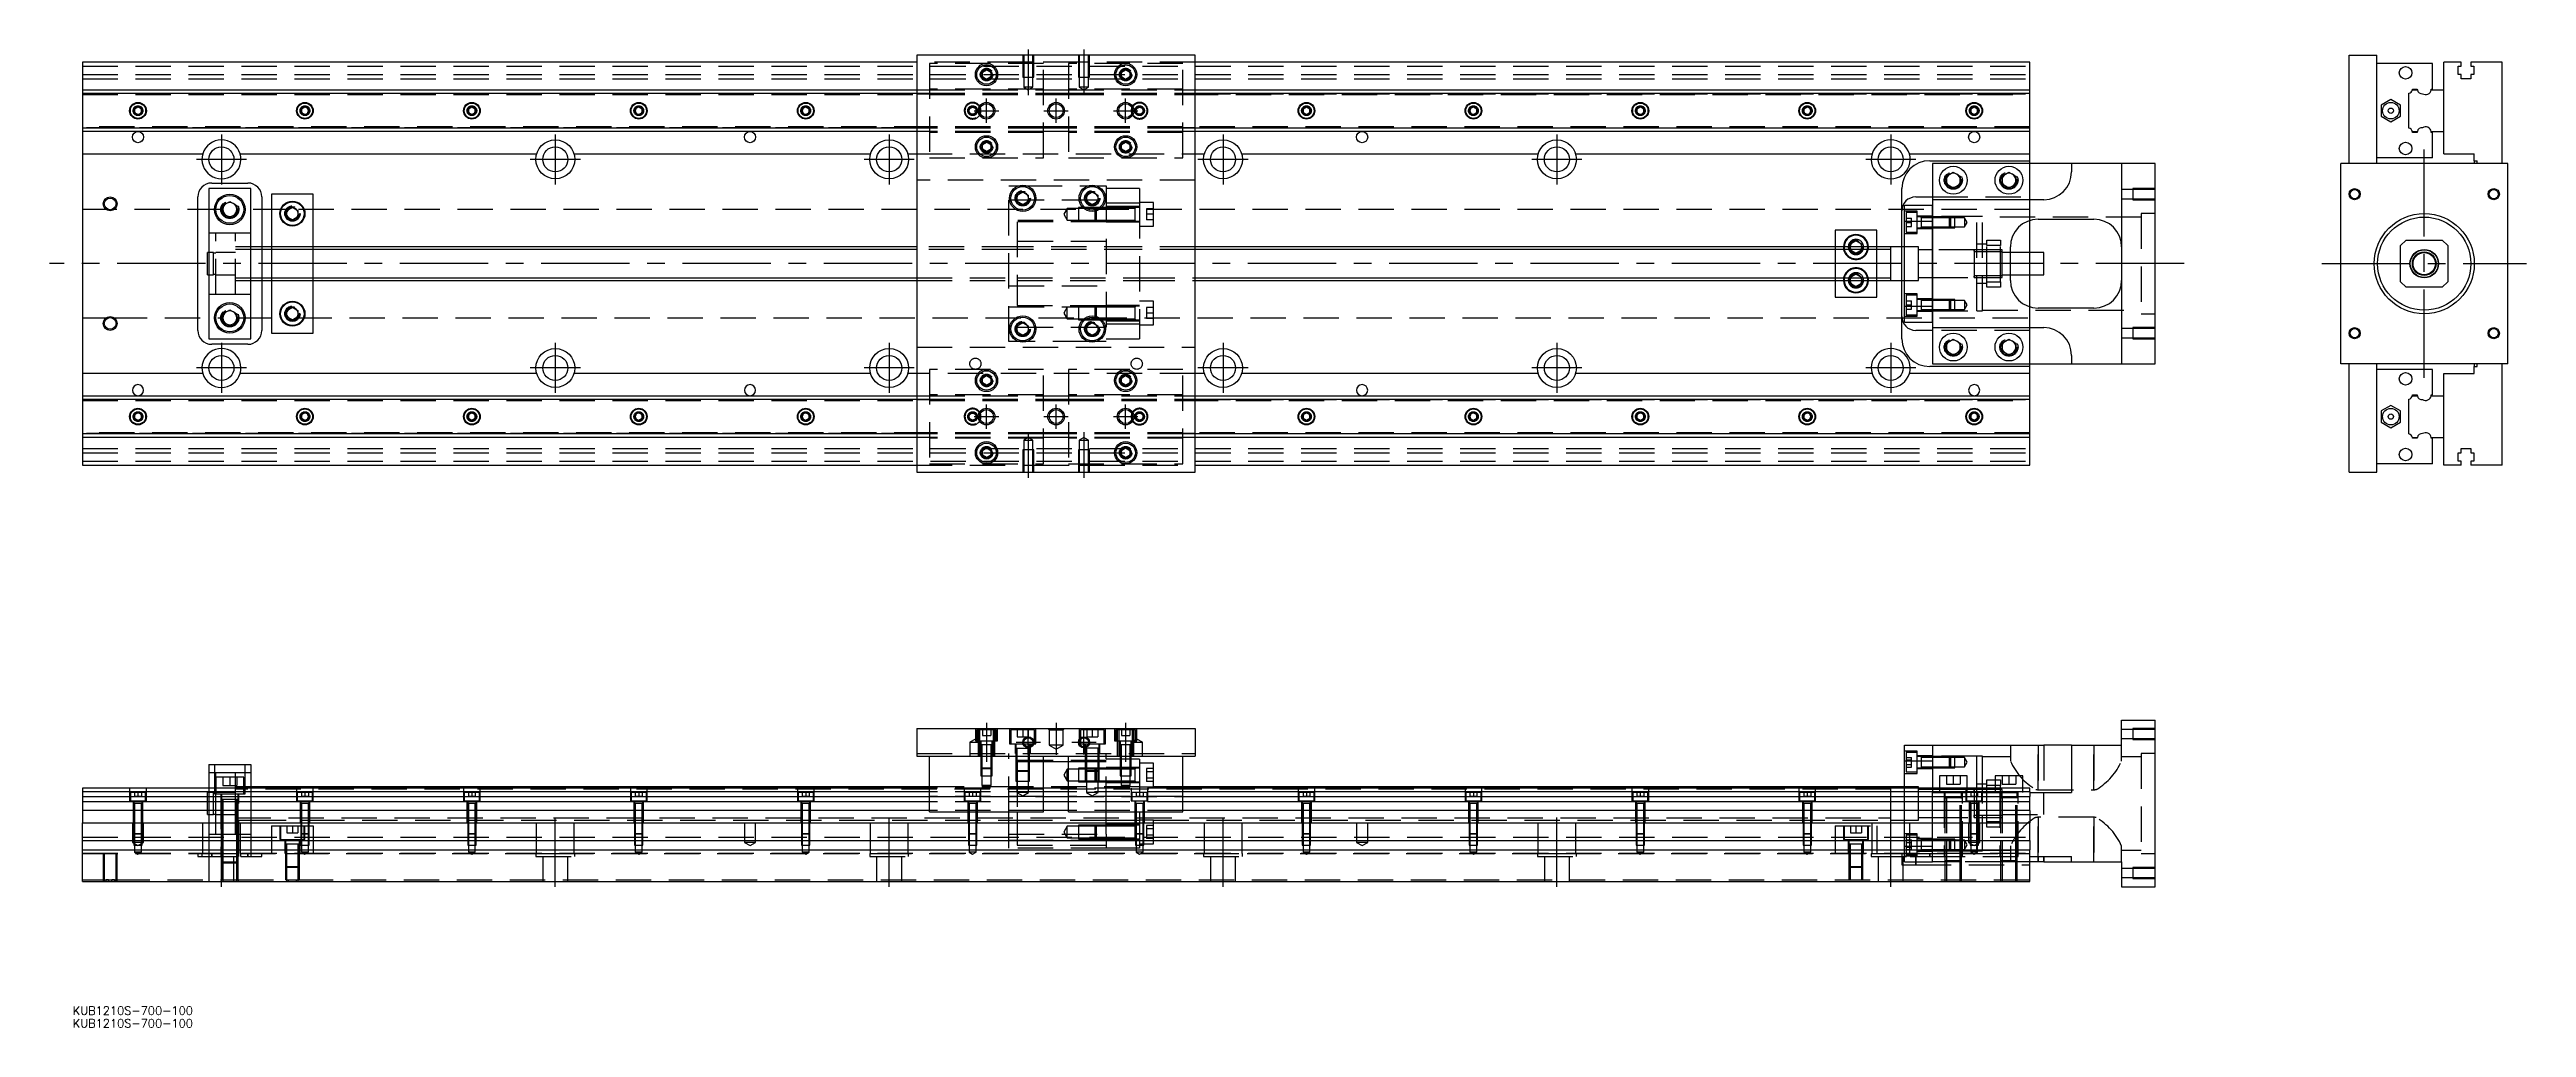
# Model space of a CAD drawing. Extents: x -12 to 879, y -275 to 77.
import ezdxf

# ---------------------------------------------------------------- set-up
doc = ezdxf.new("R2010")
doc.units = 0
doc.linetypes.add('CENTER', pattern=[50.8, 31.75, -6.35, 6.35, -6.35])
doc.linetypes.add('DASHED', pattern=[19.05, 12.7, -6.35])
doc.layers.get('0').update_dxf_attribs({"linetype": 'CONTINUOUS'})
doc.layers.add('CENTER', color=1, linetype='CENTER')
doc.styles.get("Standard").update_dxf_attribs({"font": 'txt.shx', "height": 3, "bigfont": 'bigfont.shx'})

# ---------------------------------------------------------------- blocks, each defined once
blk = doc.blocks.new('*U2')
at = {"color": 7, "linetype": 'CONTINUOUS'}
blk.add_text('KUB1210S-700-100', height=3, dxfattribs=at).set_placement((-3.46, -270.1))
blk = doc.blocks.new('*U3')
at = {"color": 7, "linetype": 'CONTINUOUS'}
blk.add_text('KUB1210S-700-100', height=3, dxfattribs=at).set_placement((-3.46, -274.66))

msp = doc.modelspace()

# ---------------------------------------------------------------- linework, layer by layer
at = {"color": 7, "linetype": 'CONTINUOUS'}
for p, q in [((0, 72.5), (0, 62.5)), ((300, 72.5), (0, 72.5)), ((400, 75), (300, 75)), ((300, 75), (300, -75)), ((400, -75), (400, 75)), ((700, 72.5), (400, 72.5)), ((700, 62.5), (700, 72.5)), ((814.76, 75), (824.76, 75)), ((814.76, 36), (814.76, 75)), ((824.76, 36), (824.76, 75)), ((844.76, 72), (824.76, 72)), ((844.76, 62.8), (844.76, 72)), ((855.06, 72.5), (848.76, 72.5)), ((848.76, 62.5), (848.76, 72.5)), ((855.06, 71), (855.06, 72.5)), ((858.46, 72.5), (858.46, 71)), ((869.76, 72.5), (858.46, 72.5)), ((869.76, 36), (869.76, 72.5)), ((0, 62.5), (300, 62.5)), ((0, 62.5), (0, 61.25)), ((323.5, 68.87), (325, 69.73)), ((323.5, 67.13), (323.5, 68.87)), ((325, 66.27), (323.5, 67.13)), ((325, 69.73), (326.5, 68.87)), ((326.5, 67.13), (325, 66.27)), ((326.5, 68.87), (326.5, 67.13)), ((373.5, 68.87), (375, 69.73)), ((373.5, 67.13), (373.5, 68.87)), ((375, 66.27), (373.5, 67.13)), ((375, 69.73), (376.5, 68.87)), ((376.5, 67.13), (375, 66.27)), ((376.5, 68.87), (376.5, 67.13)), ((400, 62.5), (700, 62.5)), ((700, 61.25), (700, 62.5)), ((837.51, 62.5), (839.29, 62.5)), ((837.56, 62.8), (839.26, 62.8)), ((844.24, 62.5), (848.76, 62.5)), ((844.26, 62.8), (844.76, 62.8)), ((848.76, 47.5), (848.76, 62.5)), ((848.76, 47.5), (848.76, 62.5)), ((853.91, 71), (855.06, 71)), ((853.91, 68), (853.91, 71)), ((855.06, 68), (853.91, 68)), ((855.06, 66.5), (855.06, 68)), ((858.46, 66.5), (855.06, 66.5)), ((858.46, 71), (859.61, 71)), ((858.46, 68), (858.46, 66.5)), ((859.61, 68), (858.46, 68)), ((859.61, 71), (859.61, 68)), ((0, 61.25), (300, 61.25)), ((0, 61.25), (0, 48.75)), ((18.75, 55.72), (20, 56.44)), ((18.75, 54.28), (18.75, 55.72)), ((20, 53.56), (18.75, 54.28)), ((20, 56.44), (21.25, 55.72)), ((21.25, 54.28), (20, 53.56)), ((21.25, 55.72), (21.25, 54.28)), ((78.75, 55.72), (80, 56.44)), ((78.75, 54.28), (78.75, 55.72)), ((80, 53.56), (78.75, 54.28)), ((80, 56.44), (81.25, 55.72)), ((81.25, 54.28), (80, 53.56)), ((81.25, 55.72), (81.25, 54.28)), ((138.75, 55.72), (140, 56.44)), ((138.75, 54.28), (138.75, 55.72)), ((140, 53.56), (138.75, 54.28)), ((140, 56.44), (141.25, 55.72)), ((141.25, 54.28), (140, 53.56)), ((141.25, 55.72), (141.25, 54.28)), ((198.75, 55.72), (200, 56.44)), ((198.75, 54.28), (198.75, 55.72)), ((200, 53.56), (198.75, 54.28)), ((200, 56.44), (201.25, 55.72)), ((201.25, 54.28), (200, 53.56)), ((201.25, 55.72), (201.25, 54.28)), ((258.75, 55.72), (260, 56.44)), ((258.75, 54.28), (258.75, 55.72)), ((260, 53.56), (258.75, 54.28)), ((260, 56.44), (261.25, 55.72)), ((261.25, 54.28), (260, 53.56)), ((261.25, 55.72), (261.25, 54.28)), ((400, 61.25), (700, 61.25)), ((438.75, 55.72), (440, 56.44)), ((438.75, 54.28), (438.75, 55.72)), ((440, 53.56), (438.75, 54.28)), ((440, 56.44), (441.25, 55.72)), ((441.25, 54.28), (440, 53.56)), ((441.25, 55.72), (441.25, 54.28)), ((498.75, 55.72), (500, 56.44)), ((498.75, 54.28), (498.75, 55.72)), ((500, 53.56), (498.75, 54.28)), ((500, 56.44), (501.25, 55.72)), ((501.25, 54.28), (500, 53.56)), ((501.25, 55.72), (501.25, 54.28)), ((558.75, 55.72), (560, 56.44)), ((558.75, 54.28), (558.75, 55.72)), ((560, 53.56), (558.75, 54.28)), ((560, 56.44), (561.25, 55.72)), ((561.25, 54.28), (560, 53.56)), ((561.25, 55.72), (561.25, 54.28)), ((618.75, 55.72), (620, 56.44)), ((618.75, 54.28), (618.75, 55.72)), ((620, 53.56), (618.75, 54.28)), ((620, 56.44), (621.25, 55.72)), ((621.25, 54.28), (620, 53.56)), ((621.25, 55.72), (621.25, 54.28)), ((678.75, 55.72), (680, 56.44)), ((678.75, 54.28), (678.75, 55.72)), ((680, 53.56), (678.75, 54.28)), ((680, 56.44), (681.25, 55.72)), ((681.25, 54.28), (680, 53.56)), ((681.25, 55.72), (681.25, 54.28)), ((700, 48.75), (700, 61.25)), ((829.76, 59.04), (826.26, 57.02)), ((826.26, 57.02), (826.26, 52.98)), ((833.26, 57.02), (829.76, 59.04)), ((833.26, 52.98), (833.26, 57.02)), ((836.26, 48.75), (836.26, 61.25)), ((300, 48.75), (0, 48.75)), ((0, 48.75), (0, 47.5)), ((300, 47.5), (0, 47.5)), ((0, 47.5), (0, 39.5)), ((700, 48.75), (400, 48.75)), ((700, 47.5), (400, 47.5)), ((700, 47.5), (700, 48.75)), ((700, 39.5), (700, 47.5)), ((826.26, 52.98), (829.76, 50.96)), ((829.76, 50.96), (833.26, 52.98)), ((837.51, 47.5), (839.29, 47.5)), ((839.26, 47.2), (837.56, 47.2)), ((844.24, 47.5), (848.76, 47.5)), ((844.76, 47.2), (844.26, 47.2)), ((844.76, 38), (844.76, 47.2)), ((848.76, 39.5), (848.76, 47.5)), ((0, 39.5), (43.29, 39.5)), ((0, 39.5), (0, -39.5)), ((56.71, 39.5), (163.29, 39.5)), ((176.71, 39.5), (283.29, 39.5)), ((296.71, 39.5), (300, 39.5)), ((323.5, 42.87), (325, 43.73)), ((323.5, 41.13), (323.5, 42.87)), ((325, 40.27), (323.5, 41.13)), ((325, 43.73), (326.5, 42.87)), ((326.5, 41.13), (325, 40.27)), ((326.5, 42.87), (326.5, 41.13)), ((373.5, 42.87), (375, 43.73)), ((373.5, 41.13), (373.5, 42.87)), ((375, 40.27), (373.5, 41.13)), ((375, 43.73), (376.5, 42.87)), ((376.5, 41.13), (375, 40.27)), ((376.5, 42.87), (376.5, 41.13)), ((400, 39.5), (403.29, 39.5)), ((416.71, 39.5), (523.29, 39.5)), ((536.71, 39.5), (643.29, 39.5)), ((656.71, 39.5), (700, 39.5)), ((664, 37), (700, 37)), ((665, 36), (665, 23)), ((715, 36), (665, 36)), ((700, 37), (700, 39.5)), ((700, 36), (700, 37)), ((715, 36), (715, 33)), ((733, 36), (715, 36)), ((733, 36), (733, -36)), ((745, 36), (733, 36)), ((745, -36), (745, 36)), ((811.76, -36), (811.76, 36)), ((871.76, 36), (811.76, 36)), ((844.76, 38), (824.76, 38)), ((848.76, 39.5), (859.76, 39.5)), ((859.76, 37), (859.76, 39.5)), ((859.76, 37), (860.76, 37)), ((859.76, 37), (859.76, 36)), ((860.76, 36), (860.76, 37)), ((871.76, -36), (871.76, 36)), ((45.5, 27), (45.5, -27)), ((60.5, 27), (45.5, 27)), ((46.5, 29), (59.5, 29)), ((60.5, -27), (60.5, 27)), ((654, 6), (654, 27)), ((670, 31.44), (672.5, 32.89)), ((670, 28.56), (670, 31.44)), ((672.5, 27.11), (670, 28.56)), ((672.5, 32.89), (675, 31.44)), ((675, 28.56), (672.5, 27.11)), ((675, 31.44), (675, 28.56)), ((690, 31.44), (692.5, 32.89)), ((690, 28.56), (690, 31.44)), ((692.5, 27.11), (690, 28.56)), ((692.5, 32.89), (695, 31.44)), ((695, 28.56), (692.5, 27.11)), ((695, 31.44), (695, 28.56)), ((41.5, -24), (41.5, 24)), ((50.5, 20.94), (53, 22.39)), ((50.5, 18.06), (50.5, 20.94)), ((53, 16.61), (50.5, 18.06)), ((53, 22.39), (55.5, 20.94)), ((55.5, 18.06), (53, 16.61)), ((55.5, 20.94), (55.5, 18.06)), ((64.5, 24), (64.5, 6)), ((68, 25), (68, 6)), ((83, 25), (68, 25)), ((73.5, 19.15), (75.5, 20.31)), ((73.5, 16.85), (73.5, 19.15)), ((75.5, 20.31), (77.5, 19.15)), ((77.5, 19.15), (77.5, 16.85)), ((83, 6), (83, 25)), ((336, 24.65), (338, 25.81)), ((336, 22.35), (336, 24.65)), ((338, 21.19), (336, 22.35)), ((338, 25.81), (340, 24.65)), ((340, 22.35), (338, 21.19)), ((340, 24.65), (340, 22.35)), ((361, 24.65), (363, 25.81)), ((361, 22.35), (361, 24.65)), ((363, 21.19), (361, 22.35)), ((363, 25.81), (365, 24.65)), ((365, 22.35), (363, 21.19)), ((365, 24.65), (365, 22.35)), ((655, 15.33), (655, 21)), ((655, 21), (665, 21)), ((659, 24), (665, 24)), ((665, 23), (665, 15.33)), ((705, 23), (665, 23)), ((75.5, 15.69), (73.5, 16.85)), ((77.5, 16.85), (75.5, 15.69)), ((645, 12), (630, 12)), ((630, 12), (630, 6)), ((645, 6), (645, 12)), ((655, 15.33), (665, 15.33)), ((655, -15.33), (655, 15.33)), ((665, -15.33), (665, 15.33)), ((665, 15.33), (665, -15.33)), ((700, 4), (700, 15.54)), ((703, 16), (723, 16)), ((45, 0), (45, 4)), ((45.5, 4), (45, 4)), ((45, -4), (45, 0)), ((300, 6), (60.5, 6)), ((650, 6), (400, 6)), ((635.5, 7.15), (637.5, 8.31)), ((635.5, 6), (635.5, 7.15)), ((637.5, 8.31), (639.5, 7.15)), ((639.5, 7.15), (639.5, 6)), ((650.01, 6), (650, 6)), ((655, 6), (650, 6)), ((650, 6), (650, 6)), ((693, -6), (693, 6)), ((705, 4), (693, 4)), ((705, 0), (705, 4)), ((705, -4), (705, 0)), ((835.26, 8.5), (833.26, 6.5)), ((833.26, -6.5), (833.26, 6.5)), ((835.26, 8.5), (848.26, 8.5)), ((850.26, 6.5), (848.26, 8.5)), ((850.26, 6.5), (850.26, -6.5)), ((45, -4), (45.5, -4)), ((60.5, -6), (300, -6)), ((64.5, -6), (64.5, -24)), ((68, -6), (68, -25)), ((83, -25), (83, -6)), ((400, -6), (650, -6)), ((630, -6), (630, -12)), ((635.5, -7.15), (635.5, -6)), ((637.5, -8.31), (635.5, -7.15)), ((639.5, -7.15), (637.5, -8.31)), ((639.5, -6), (639.5, -7.15)), ((645, -12), (645, -6)), ((650, -6), (650.01, -6)), ((650, -6), (650, -6)), ((650, -6), (655, -6)), ((654, -27), (654, -6)), ((693, -4), (705, -4)), ((700, -15.54), (700, -4)), ((833.26, -6.5), (835.26, -8.5)), ((848.26, -8.5), (835.26, -8.5)), ((848.26, -8.5), (850.26, -6.5)), ((50.5, -18.06), (53, -16.61)), ((53, -16.61), (55.5, -18.06)), ((73.5, -16.85), (75.5, -15.69)), ((73.5, -19.15), (73.5, -16.85)), ((75.5, -15.69), (77.5, -16.85)), ((77.5, -16.85), (77.5, -19.15)), ((378.4, -15.65), (378.4, -15.25)), ((630, -12), (645, -12)), ((655, -15.33), (665, -15.33)), ((655, -21), (655, -15.33)), ((665, -15.33), (665, -23)), ((723, -16), (703, -16)), ((840.26, -16.5), (840.26, -16.5)), ((50.5, -20.94), (50.5, -18.06)), ((53, -22.39), (50.5, -20.94)), ((55.5, -20.94), (53, -22.39)), ((55.5, -18.06), (55.5, -20.94)), ((68, -25), (83, -25)), ((75.5, -20.31), (73.5, -19.15)), ((77.5, -19.15), (75.5, -20.31)), ((336, -22.35), (338, -21.19)), ((336, -24.65), (336, -22.35)), ((338, -25.81), (336, -24.65)), ((338, -21.19), (340, -22.35)), ((340, -24.65), (338, -25.81)), ((340, -22.35), (340, -24.65)), ((361, -22.35), (363, -21.19)), ((361, -24.65), (361, -22.35)), ((363, -25.81), (361, -24.65)), ((363, -21.19), (365, -22.35)), ((365, -24.65), (363, -25.81)), ((365, -22.35), (365, -24.65)), ((378.4, -20.25), (378.4, -19.85)), ((655, -21), (665, -21)), ((665, -24), (659, -24)), ((665, -23), (705, -23)), ((665, -23), (665, -36)), ((45.5, -27), (60.5, -27)), ((59.5, -29), (46.5, -29)), ((670, -28.56), (672.5, -27.11)), ((670, -31.44), (670, -28.56)), ((672.5, -32.89), (670, -31.44)), ((672.5, -27.11), (675, -28.56)), ((675, -31.44), (672.5, -32.89)), ((675, -28.56), (675, -31.44)), ((690, -28.56), (692.5, -27.11)), ((690, -31.44), (690, -28.56)), ((692.5, -32.89), (690, -31.44)), ((692.5, -27.11), (695, -28.56)), ((695, -31.44), (692.5, -32.89)), ((695, -28.56), (695, -31.44)), ((715, -33), (715, -36)), ((43.29, -39.5), (0, -39.5)), ((0, -39.5), (0, -47.5)), ((163.29, -39.5), (56.71, -39.5)), ((283.29, -39.5), (176.71, -39.5)), ((300, -39.5), (296.71, -39.5)), ((323.5, -41.13), (325, -40.27)), ((323.5, -42.87), (323.5, -41.13)), ((325, -43.73), (323.5, -42.87)), ((325, -40.27), (326.5, -41.13)), ((326.5, -42.87), (325, -43.73)), ((326.5, -41.13), (326.5, -42.87)), ((373.5, -41.13), (375, -40.27)), ((373.5, -42.87), (373.5, -41.13)), ((375, -43.73), (373.5, -42.87)), ((375, -40.27), (376.5, -41.13)), ((376.5, -42.87), (375, -43.73)), ((376.5, -41.13), (376.5, -42.87)), ((403.29, -39.5), (400, -39.5)), ((523.29, -39.5), (416.71, -39.5)), ((643.29, -39.5), (536.71, -39.5)), ((700, -39.5), (656.71, -39.5)), ((700, -37), (664, -37)), ((665, -36), (715, -36)), ((700, -37), (700, -36)), ((700, -39.5), (700, -37)), ((700, -47.5), (700, -39.5)), ((715, -36), (733, -36)), ((733, -36), (745, -36)), ((871.76, -36), (811.76, -36)), ((814.76, -75), (814.76, -36)), ((824.76, -75), (824.76, -36)), ((844.76, -38), (824.76, -38)), ((844.76, -47.2), (844.76, -38)), ((848.76, -39.5), (859.76, -39.5)), ((848.76, -47.5), (848.76, -39.5)), ((859.76, -36), (859.76, -37)), ((859.76, -39.5), (859.76, -37)), ((859.76, -37), (860.76, -37)), ((860.76, -37), (860.76, -36)), ((869.76, -72.5), (869.76, -36)), ((0, -47.5), (300, -47.5)), ((0, -47.5), (0, -48.75)), ((0, -48.75), (300, -48.75)), ((0, -48.75), (0, -61.25)), ((400, -47.5), (700, -47.5)), ((400, -48.75), (700, -48.75)), ((700, -48.75), (700, -47.5)), ((700, -61.25), (700, -48.75)), ((829.76, -50.96), (826.26, -52.98)), ((826.26, -52.98), (826.26, -57.02)), ((833.26, -52.98), (829.76, -50.96)), ((833.26, -57.02), (833.26, -52.98)), ((836.26, -61.25), (836.26, -48.75)), ((837.51, -47.5), (839.29, -47.5)), ((837.56, -47.2), (839.26, -47.2)), ((844.24, -47.5), (848.76, -47.5)), ((844.26, -47.2), (844.76, -47.2)), ((848.76, -62.5), (848.76, -47.5)), ((848.76, -62.5), (848.76, -47.5)), ((300, -61.25), (0, -61.25)), ((0, -61.25), (0, -62.5)), ((18.75, -54.28), (20, -53.56)), ((18.75, -55.72), (18.75, -54.28)), ((20, -56.44), (18.75, -55.72)), ((20, -53.56), (21.25, -54.28)), ((21.25, -55.72), (20, -56.44)), ((21.25, -54.28), (21.25, -55.72)), ((78.75, -54.28), (80, -53.56)), ((78.75, -55.72), (78.75, -54.28)), ((80, -56.44), (78.75, -55.72)), ((80, -53.56), (81.25, -54.28)), ((81.25, -55.72), (80, -56.44)), ((81.25, -54.28), (81.25, -55.72)), ((138.75, -54.28), (140, -53.56)), ((138.75, -55.72), (138.75, -54.28)), ((140, -56.44), (138.75, -55.72)), ((140, -53.56), (141.25, -54.28)), ((141.25, -55.72), (140, -56.44)), ((141.25, -54.28), (141.25, -55.72)), ((198.75, -54.28), (200, -53.56)), ((198.75, -55.72), (198.75, -54.28)), ((200, -56.44), (198.75, -55.72)), ((200, -53.56), (201.25, -54.28)), ((201.25, -55.72), (200, -56.44)), ((201.25, -54.28), (201.25, -55.72)), ((258.75, -54.28), (260, -53.56)), ((258.75, -55.72), (258.75, -54.28)), ((260, -56.44), (258.75, -55.72)), ((260, -53.56), (261.25, -54.28)), ((261.25, -55.72), (260, -56.44)), ((261.25, -54.28), (261.25, -55.72)), ((700, -61.25), (400, -61.25)), ((438.75, -54.28), (440, -53.56)), ((438.75, -55.72), (438.75, -54.28)), ((440, -56.44), (438.75, -55.72)), ((440, -53.56), (441.25, -54.28)), ((441.25, -55.72), (440, -56.44)), ((441.25, -54.28), (441.25, -55.72)), ((498.75, -54.28), (500, -53.56)), ((498.75, -55.72), (498.75, -54.28)), ((500, -56.44), (498.75, -55.72)), ((500, -53.56), (501.25, -54.28)), ((501.25, -55.72), (500, -56.44)), ((501.25, -54.28), (501.25, -55.72)), ((558.75, -54.28), (560, -53.56)), ((558.75, -55.72), (558.75, -54.28)), ((560, -56.44), (558.75, -55.72)), ((560, -53.56), (561.25, -54.28)), ((561.25, -55.72), (560, -56.44)), ((561.25, -54.28), (561.25, -55.72)), ((618.75, -54.28), (620, -53.56)), ((618.75, -55.72), (618.75, -54.28)), ((620, -56.44), (618.75, -55.72)), ((620, -53.56), (621.25, -54.28)), ((621.25, -55.72), (620, -56.44)), ((621.25, -54.28), (621.25, -55.72)), ((678.75, -54.28), (680, -53.56)), ((678.75, -55.72), (678.75, -54.28)), ((680, -56.44), (678.75, -55.72)), ((680, -53.56), (681.25, -54.28)), ((681.25, -55.72), (680, -56.44)), ((681.25, -54.28), (681.25, -55.72)), ((700, -62.5), (700, -61.25)), ((826.26, -57.02), (829.76, -59.04)), ((829.76, -59.04), (833.26, -57.02)), ((300, -62.5), (0, -62.5)), ((0, -62.5), (0, -72.5)), ((323.5, -67.13), (325, -66.27)), ((323.5, -68.87), (323.5, -67.13)), ((325, -69.73), (323.5, -68.87)), ((325, -66.27), (326.5, -67.13)), ((326.5, -68.87), (325, -69.73)), ((326.5, -67.13), (326.5, -68.87)), ((373.5, -67.13), (375, -66.27)), ((373.5, -68.87), (373.5, -67.13)), ((375, -69.73), (373.5, -68.87)), ((375, -66.27), (376.5, -67.13)), ((376.5, -68.87), (375, -69.73)), ((376.5, -67.13), (376.5, -68.87)), ((700, -62.5), (400, -62.5)), ((700, -72.5), (700, -62.5)), ((837.51, -62.5), (839.29, -62.5)), ((839.26, -62.8), (837.56, -62.8)), ((844.24, -62.5), (848.76, -62.5)), ((844.76, -62.8), (844.26, -62.8)), ((844.76, -72), (844.76, -62.8)), ((848.76, -72.5), (848.76, -62.5)), ((853.91, -68), (855.06, -68)), ((853.91, -71), (853.91, -68)), ((855.06, -71), (853.91, -71)), ((855.06, -66.5), (858.46, -66.5)), ((855.06, -68), (855.06, -66.5)), ((855.06, -72.5), (855.06, -71)), ((858.46, -66.5), (858.46, -68)), ((858.46, -68), (859.61, -68)), ((858.46, -71), (858.46, -72.5)), ((859.61, -71), (858.46, -71)), ((859.61, -68), (859.61, -71)), ((0, -72.5), (300, -72.5)), ((300, -75), (400, -75)), ((400, -72.5), (700, -72.5)), ((814.76, -75), (824.76, -75)), ((844.76, -72), (824.76, -72)), ((855.06, -72.5), (848.76, -72.5)), ((869.76, -72.5), (858.46, -72.5)), ((300, -167.12), (400, -167.12)), ((300, -167.12), (300, -177.12)), ((400, -167.12), (400, -177.12)), ((733, -173.12), (733, -164.12)), ((733, -164.12), (745, -164.12)), ((745, -224.12), (745, -164.12)), ((300, -177.12), (400, -177.12)), ((304.5, -197.12), (304.5, -177.12)), ((345.5, -197.12), (345.5, -177.12)), ((354.5, -197.12), (354.5, -177.12)), ((395.5, -197.12), (395.5, -177.12)), ((655, -178.79), (655, -173.12)), ((655, -173.12), (665, -173.12)), ((665, -173.12), (665, -188.62)), ((665, -173.12), (705, -173.12)), ((715, -173.12), (705, -173.12)), ((715, -173.12), (715, -190.12)), ((715, -173.12), (733, -173.12)), ((45.5, -180.12), (45.5, -188.62)), ((45.5, -180.12), (60.5, -180.12)), ((60.5, -180.12), (60.5, -188.62)), ((655, -178.79), (665, -178.79)), ((655, -188.62), (655, -178.79)), ((677.5, -184.12), (667.5, -184.12)), ((667.5, -184.12), (667.5, -188.62)), ((677.5, -188.62), (677.5, -184.12)), ((697.5, -184.12), (687.5, -184.12)), ((687.5, -184.12), (687.5, -188.62)), ((697.5, -188.62), (697.5, -184.12)), ((0, -188.62), (0, -189.87)), ((304.5, -188.62), (0, -188.62)), ((304.5, -189.87), (0, -189.87)), ((0, -189.87), (0, -191.65)), ((0, -191.65), (304.5, -191.65)), ((0, -191.65), (0, -193.54)), ((304.5, -193.54), (0, -193.54)), ((0, -193.54), (0, -196.6)), ((304.5, -188.12), (60.5, -188.12)), ((354.5, -188.62), (345.5, -188.62)), ((354.5, -189.87), (345.5, -189.87)), ((345.5, -191.65), (354.5, -191.65)), ((354.5, -193.54), (345.5, -193.54)), ((650, -188.12), (395.5, -188.12)), ((700, -188.62), (395.5, -188.62)), ((700, -189.87), (395.5, -189.87)), ((395.5, -191.65), (700, -191.65)), ((700, -193.54), (395.5, -193.54)), ((650, -188.62), (650, -188.12)), ((650.01, -188.12), (650, -188.12)), ((655, -188.12), (650, -188.12)), ((650, -188.12), (650, -188.12)), ((681, -189.87), (680, -189.87)), ((684.5, -189.87), (681, -189.87)), ((687.5, -189.87), (684.5, -189.87)), ((689.5, -189.87), (687.5, -189.87)), ((690, -189.87), (689.5, -189.87)), ((700, -189.87), (700, -188.62)), ((700, -189.87), (700, -191.65)), ((700, -190.12), (715, -190.12)), ((700, -193.54), (700, -191.65)), ((700, -196.6), (700, -193.54)), ((0, -196.6), (0, -201.12)), ((304.5, -196.6), (0, -196.6)), ((0, -201.12), (700, -201.12)), ((0, -207.42), (0, -201.12)), ((304.5, -197.12), (345.5, -197.12)), ((354.5, -196.6), (345.5, -196.6)), ((354.5, -197.12), (395.5, -197.12)), ((700, -196.6), (395.5, -196.6)), ((700, -196.6), (700, -201.12)), ((700, -207.42), (700, -201.12)), ((0, -207.42), (700, -207.42)), ((0, -210.82), (0, -207.42)), ((0, -222.12), (0, -210.82)), ((0, -210.82), (700, -210.82)), ((700, -207.42), (700, -210.82)), ((700, -222.12), (700, -210.82)), ((700, -213.12), (715, -213.12)), ((705, -215.12), (705, -213.12)), ((715, -215.12), (715, -213.12)), ((0, -222.12), (700, -222.12)), ((705, -215.12), (700, -215.12)), ((705, -215.12), (715, -215.12)), ((715, -215.12), (733, -215.12)), ((733, -215.12), (733, -224.12)), ((733, -224.12), (745, -224.12))]:
    msp.add_line(p, q, dxfattribs=at)
at = {"color": 3, "linetype": 'DASHED'}
for p, q in [((338, 72.5), (300, 72.5)), ((345.5, 72), (304.5, 72)), ((304.5, 72), (304.5, 38)), ((338, 75), (338, 67)), ((342, 72.5), (338, 72.5)), ((338.35, 75), (338.35, 67)), ((341.65, 67), (341.65, 75)), ((342, 67), (342, 75)), ((358, 72.5), (342, 72.5)), ((345.5, 38), (345.5, 72)), ((395.5, 72), (354.5, 72)), ((354.5, 72), (354.5, 38)), ((358, 75), (358, 67)), ((362, 72.5), (358, 72.5)), ((358.35, 75), (358.35, 67)), ((361.65, 67), (361.65, 75)), ((362, 67), (362, 75)), ((400, 72.5), (362, 72.5)), ((395.5, 38), (395.5, 72)), ((0, 71), (700, 71)), ((0, 68), (700, 68)), ((0, 66.5), (700, 66.5)), ((300, 62.5), (304.5, 62.5)), ((345.5, 62.8), (304.5, 62.8)), ((304.5, 62.5), (345.5, 62.5)), ((323, 68), (323.02, 68.3)), ((338, 67), (342, 67)), ((338.35, 67), (338.35, 63.5)), ((341.65, 63.5), (338.35, 63.5)), ((338.35, 63.5), (340, 62.55)), ((340, 62.55), (341.65, 63.5)), ((341.65, 63.5), (341.65, 67)), ((345.5, 62.5), (354.5, 62.5)), ((395.5, 62.8), (354.5, 62.8)), ((354.5, 62.5), (395.5, 62.5)), ((358, 67), (362, 67)), ((358.35, 67), (358.35, 63.5)), ((361.65, 63.5), (358.35, 63.5)), ((358.35, 63.5), (360, 62.55)), ((360, 62.55), (361.65, 63.5)), ((361.65, 63.5), (361.65, 67)), ((376.97, 68.33), (377, 68)), ((395.5, 62.5), (400, 62.5)), ((0, 61.11), (300, 61.11)), ((0, 61.1), (304.5, 61.1)), ((0, 60.8), (304.5, 60.8)), ((18.5, 55), (18.52, 55.25)), ((81.48, 55.26), (81.5, 55)), ((138.5, 55), (138.52, 55.25)), ((198.5, 55), (198.52, 55.25)), ((258.5, 55), (258.52, 55.25)), ((300, 61.25), (304.5, 61.25)), ((300, 61.11), (304.5, 61.11)), ((304.5, 61.25), (345.5, 61.25)), ((304.5, 61.11), (345.5, 61.11)), ((304.5, 61.1), (345.5, 61.1)), ((304.5, 60.8), (345.5, 60.8)), ((318.5, 55), (318.52, 55.25)), ((318.75, 55.72), (320, 56.44)), ((318.75, 54.28), (318.75, 55.72)), ((320, 53.56), (318.75, 54.28)), ((320, 56.44), (321.25, 55.72)), ((321.25, 54.28), (320, 53.56)), ((321.25, 55.72), (321.25, 54.28)), ((345.5, 61.25), (354.5, 61.25)), ((345.5, 61.11), (354.5, 61.11)), ((345.5, 61.1), (354.5, 61.1)), ((345.5, 60.8), (354.5, 60.8)), ((354.5, 61.25), (395.5, 61.25)), ((354.5, 61.11), (395.5, 61.11)), ((354.5, 61.1), (395.5, 61.1)), ((354.5, 60.8), (395.5, 60.8)), ((378.75, 55.72), (380, 56.44)), ((378.75, 54.28), (378.75, 55.72)), ((380, 53.56), (378.75, 54.28)), ((380, 56.44), (381.25, 55.72)), ((381.25, 54.28), (380, 53.56)), ((381.25, 55.72), (381.25, 54.28)), ((381.48, 55.26), (381.5, 55)), ((395.5, 61.25), (400, 61.25)), ((395.5, 61.11), (400, 61.11)), ((395.5, 61.1), (700, 61.1)), ((395.5, 60.8), (700, 60.8)), ((400, 61.11), (700, 61.11)), ((438.5, 55), (438.52, 55.25)), ((498.5, 55), (498.52, 55.25)), ((558.5, 55), (558.52, 55.25)), ((621.48, 55.26), (621.5, 55)), ((678.5, 55), (678.52, 55.25)), ((304.5, 49.2), (0, 49.2)), ((304.5, 48.9), (0, 48.9)), ((300, 48.89), (0, 48.89)), ((304.5, 48.89), (300, 48.89)), ((304.5, 48.75), (300, 48.75)), ((304.5, 47.5), (300, 47.5)), ((345.5, 49.2), (304.5, 49.2)), ((345.5, 48.9), (304.5, 48.9)), ((345.5, 48.89), (304.5, 48.89)), ((345.5, 48.75), (304.5, 48.75)), ((345.5, 47.5), (304.5, 47.5)), ((345.5, 47.2), (304.5, 47.2)), ((354.5, 49.2), (345.5, 49.2)), ((354.5, 48.9), (345.5, 48.9)), ((354.5, 48.89), (345.5, 48.89)), ((354.5, 48.75), (345.5, 48.75)), ((354.5, 47.5), (345.5, 47.5)), ((395.5, 49.2), (354.5, 49.2)), ((395.5, 48.9), (354.5, 48.9)), ((395.5, 48.89), (354.5, 48.89)), ((395.5, 48.75), (354.5, 48.75)), ((395.5, 47.5), (354.5, 47.5)), ((395.5, 47.2), (354.5, 47.2)), ((700, 49.2), (395.5, 49.2)), ((700, 48.9), (395.5, 48.9)), ((400, 48.89), (395.5, 48.89)), ((400, 48.75), (395.5, 48.75)), ((400, 47.5), (395.5, 47.5)), ((700, 48.89), (400, 48.89)), ((300, 39.5), (400, 39.5)), ((304.5, 38), (345.5, 38)), ((323, 42), (323.03, 42.35)), ((354.5, 38), (395.5, 38)), ((376.97, 42.33), (377, 42)), ((700, 24), (700, 36)), ((400, 30), (300, 30)), ((333, 28), (336.48, 28)), ((333, -28), (333, 28)), ((336.48, 28), (339.52, 28)), ((339.52, 28), (361.48, 28)), ((361.48, 28), (364.52, 28)), ((364.52, 28), (368, 28)), ((368, 28), (368, -28)), ((380, 27), (368, 27)), ((380, 27), (380, 21.75)), ((675.48, 30.36), (675.5, 30)), ((695.48, 30.36), (695.5, 30)), ((737, 27), (737, 23)), ((745, 27), (737, 27)), ((9.36, 19.5), (0, 19.5)), ((50.5, 19.5), (10.64, 19.5)), ((74.1, 19.5), (55.5, 19.5)), ((55.98, 19.86), (56, 19.5)), ((73, 18), (73.01, 18.25)), ((700, 19.5), (76.9, 19.5)), ((333, 23), (368, 23)), ((335.5, 23.5), (335.52, 23.8)), ((354, 19.85), (352.79, 17.75)), ((354, 15.65), (354, 19.85)), ((358, 19.85), (354, 19.85)), ((358, 20.25), (358, 15.25)), ((359.53, 20.25), (358, 20.25)), ((364, 19.85), (358, 19.85)), ((360.26, 20.25), (359.53, 20.25)), ((364.4, 20.25), (360.26, 20.25)), ((360.5, 23.5), (360.52, 23.8)), ((364.4, 20.25), (364, 19.85)), ((364, 19.37), (364, 19.85)), ((365.18, 19.85), (364, 19.85)), ((364, 18.86), (364, 19.37)), ((364, 15.65), (364, 18.86)), ((364.4, 20.25), (364.4, 19.49)), ((365.74, 20.25), (364.4, 20.25)), ((365.74, 20.25), (364.4, 20.25)), ((364.4, 19.49), (364.4, 18.96)), ((364.4, 18.96), (364.4, 15.25)), ((366.04, 19.85), (365.18, 19.85)), ((366.47, 20.25), (365.74, 20.25)), ((366.47, 20.25), (365.74, 20.25)), ((368, 19.85), (366.04, 19.85)), ((368, 20.25), (366.47, 20.25)), ((368, 20.25), (366.47, 20.25)), ((380, 21.75), (368, 21.75)), ((380, 20.5), (368, 20.5)), ((378.41, 20.25), (368, 20.25)), ((378.4, 19.85), (368, 19.85)), ((378.4, 20), (378.4, 20.25)), ((378.4, 20.25), (378.4, 20)), ((380, 20.25), (378.4, 20.25)), ((378.4, 15.51), (378.4, 20)), ((385, 22), (380, 22)), ((380, 21.75), (380, -21.75)), ((382.5, 19.75), (382.5, 17.75)), ((385, 19.75), (382.5, 19.75)), ((385, 13.5), (385, 22)), ((659.5, 18.85), (655, 18.85)), ((655.5, 18.35), (655.5, 11.35)), ((659.5, 18.35), (655.5, 18.35)), ((659.5, 10.85), (659.5, 18.85)), ((665, 24), (700, 24)), ((665, 15.33), (665, 21)), ((700, 23), (700, 24)), ((700, 15.54), (700, 23)), ((737, 26.65), (733, 26.65)), ((733, 23.35), (737, 23.35)), ((745, 26.65), (737, 26.65)), ((737, 23.35), (745, 23.35)), ((737, 23), (745, 23)), ((740, 18), (740, -18)), ((745, 18), (740, 18)), ((48, 11), (45.5, 11)), ((48, -11), (48, 11)), ((55, 11), (48, 11)), ((55, -11), (55, 11)), ((60.5, 11), (55, 11)), ((368, 15.5), (333, 15.5)), ((336, 15), (336, -15)), ((368, 15), (336, 15)), ((352.79, 17.75), (354, 15.65)), ((354, 15.65), (358, 15.65)), ((358, 15.65), (364, 15.65)), ((358, 15.25), (364.4, 15.25)), ((364, 15.65), (368, 15.65)), ((364, 15.65), (364.4, 15.25)), ((364.4, 15.25), (368, 15.25)), ((364.4, 15.25), (368, 15.25)), ((368, 15.65), (378.4, 15.65)), ((368, 15.25), (378.41, 15.25)), ((368, 15), (380, 15)), ((378.4, 15.25), (378.4, 15.51)), ((378.4, 15.51), (378.4, 15.25)), ((378.4, 15.25), (380, 15.25)), ((380, 13.5), (385, 13.5)), ((385, 17.75), (382.5, 17.75)), ((382.5, 17.75), (382.5, 15.75)), ((385, 15.75), (382.5, 15.75)), ((655, 10.85), (659.5, 10.85)), ((655.5, 16.35), (657.5, 16.35)), ((655.5, 14.85), (657.5, 14.85)), ((655.5, 13.35), (657.5, 13.35)), ((655.5, 11.35), (659.5, 11.35)), ((657.5, 14.85), (657.5, 16.35)), ((657.5, 13.35), (657.5, 14.85)), ((665, 17.1), (659.5, 17.1)), ((660.9, 16.85), (659.5, 16.85)), ((659.5, 12.85), (660.9, 12.85)), ((659.5, 12.6), (665, 12.6)), ((660.9, 16.85), (660.89, 16.85)), ((660.89, 12.85), (660.9, 12.85)), ((660.9, 16.85), (660.9, 16.63)), ((660.9, 16.63), (660.9, 16.85)), ((665, 16.85), (660.9, 16.85)), ((660.9, 16.85), (660.9, 16.85)), ((660.9, 16.63), (660.9, 13.07)), ((665, 16.5), (660.9, 16.5)), ((660.9, 13.2), (665, 13.2)), ((660.9, 13.07), (660.9, 12.85)), ((660.9, 12.85), (660.9, 13.07)), ((660.9, 12.85), (665, 12.85)), ((660.9, 12.85), (660.9, 12.85)), ((681, 17), (665, 17)), ((671.15, 16.85), (665, 16.85)), ((671.15, 16.85), (665, 16.85)), ((671.5, 16.5), (665, 16.5)), ((665, 13.2), (671.5, 13.2)), ((665, 12.85), (671.15, 12.85)), ((665, 12.85), (671.15, 12.85)), ((671.15, 12.85), (671.15, 16.85)), ((673, 16.85), (671.15, 16.85)), ((671.5, 16.5), (671.15, 16.85)), ((671.15, 12.85), (671.5, 13.2)), ((671.15, 12.85), (673, 12.85)), ((671.5, 16.5), (671.5, 13.2)), ((673, 16.5), (671.5, 16.5)), ((671.5, 13.2), (673, 13.2)), ((673, 12.85), (673, 16.85)), ((676.5, 16.5), (673, 16.5)), ((673, 13.2), (676.5, 13.2)), ((676.5, 16.5), (676.5, 13.2)), ((677.45, 14.85), (676.5, 16.5)), ((676.5, 13.2), (677.45, 14.85)), ((681, -17), (681, 17)), ((683, 17), (681, 17)), ((683, -17), (683, 17)), ((740, 16.75), (683, 16.75)), ((700, 15.54), (700, 15.54)), ((47.1, 4), (45.5, 4)), ((47.1, 0), (47.1, 4)), ((48, 3.8), (47.1, 3.8)), ((47.1, -4), (47.1, 0)), ((55, 4), (48, 4)), ((60.5, 6), (55, 6)), ((60.5, 5.13), (55, 5.13)), ((64.5, 6), (64.5, 5.13)), ((64.5, 5.13), (64.5, -5.12)), ((68, 6), (68, 5.13)), ((68, 5.13), (68, -5.12)), ((83, 5.13), (83, 6)), ((83, -5.12), (83, 5.13)), ((336, 6), (300, 6)), ((336, 5.13), (300, 5.13)), ((368, 8), (333, 8)), ((380, 6), (336, 6)), ((380, 5.13), (336, 5.13)), ((400, 6), (380, 6)), ((400, 5.13), (380, 5.13)), ((630, 6), (630, 5.13)), ((630, 5.13), (630, -5.12)), ((635.5, 5.13), (635.5, 6)), ((635.5, 4.85), (635.5, 5.13)), ((637.5, 3.69), (635.5, 4.85)), ((639.5, 4.85), (637.5, 3.69)), ((639.5, 6), (639.5, 5.13)), ((639.5, 5.13), (639.5, 4.85)), ((639.98, 6.29), (640, 6)), ((645, 5.13), (645, 6)), ((645, -5.12), (645, 5.13)), ((650, -6), (650, 6)), ((654, -6), (654, 6)), ((660, 6), (655, 6)), ((660, 0), (660, 6)), ((665, 5), (660, 5)), ((660, -6), (660, 0)), ((680.01, 5), (665, 5)), ((680, 4.44), (680, 5)), ((680, 5), (680, 4.44)), ((689.5, 5), (680, 5)), ((680, 4.44), (680, -4.44)), ((689.5, 4.25), (680, 4.25)), ((684.5, 7), (681, 7)), ((684.5, 8.5), (689.5, 8.5)), ((684.5, 6.5), (684.5, 8.5)), ((684.5, -6.5), (684.5, 6.5)), ((689.5, 6.5), (684.5, 6.5)), ((689.5, 8.5), (689.5, 6.5)), ((689.5, -6.5), (689.5, 6.5)), ((690, 5), (689.5, 5)), ((690, 4.25), (689.5, 4.25)), ((690, 0), (690, 5)), ((693, 4), (690, 4)), ((690, -5), (690, 0)), ((700, -4), (700, 4)), ((45.5, -4), (47.1, -4)), ((47.1, -3.8), (48, -3.8)), ((48, -4), (55, -4)), ((55, -5.12), (60.5, -5.12)), ((55, -6), (60.5, -6)), ((64.5, -5.12), (64.5, -6)), ((68, -5.12), (68, -6)), ((83, -6), (83, -5.12)), ((300, -5.12), (336, -5.12)), ((300, -6), (336, -6)), ((333, -8), (368, -8)), ((336, -5.12), (380, -5.12)), ((336, -6), (380, -6)), ((380, -5.12), (400, -5.12)), ((380, -6), (400, -6)), ((630, -5.12), (630, -6)), ((635.5, -4.85), (637.5, -3.69)), ((635.5, -5.12), (635.5, -4.85)), ((635.5, -6), (635.5, -5.12)), ((637.5, -3.69), (639.5, -4.85)), ((639.5, -4.85), (639.5, -5.12)), ((639.5, -5.12), (639.5, -6)), ((639.98, -5.71), (640, -6)), ((645, -6), (645, -5.12)), ((650, -6), (650, -6)), ((655, -6), (660, -6)), ((660, -5), (665, -5)), ((665, -5), (680.01, -5)), ((680, -4.25), (689.5, -4.25)), ((680, -5), (680, -4.44)), ((680, -4.44), (680, -5)), ((680, -5), (680, -5)), ((680, -5), (689.5, -5)), ((681, -7), (684.5, -7)), ((684.5, -6.5), (689.5, -6.5)), ((684.5, -8.5), (684.5, -6.5)), ((689.5, -8.5), (684.5, -8.5)), ((689.5, -4.25), (690, -4.25)), ((689.5, -5), (690, -5)), ((689.5, -6.5), (689.5, -8.5)), ((690, -4), (693, -4)), ((45.5, -11), (48, -11)), ((48, -11), (55, -11)), ((55, -11), (60.5, -11)), ((77.98, -17.71), (78, -18)), ((333, -15.5), (368, -15.5)), ((336, -15), (368, -15)), ((354, -15.65), (352.79, -17.75)), ((352.79, -17.75), (354, -19.85)), ((354, -19.85), (354, -15.65)), ((358, -15.65), (354, -15.65)), ((358, -15.25), (358, -20.25)), ((364.4, -15.25), (358, -15.25)), ((364, -15.65), (358, -15.65)), ((364.4, -15.25), (364, -15.65)), ((364, -18.86), (364, -15.65)), ((368, -15.65), (364, -15.65)), ((364.4, -15.25), (364.4, -18.96)), ((368, -15.25), (364.4, -15.25)), ((368, -15.25), (364.4, -15.25)), ((380, -15), (368, -15)), ((378.41, -15.25), (368, -15.25)), ((378.4, -15.65), (368, -15.65)), ((378.4, -15.51), (378.4, -15.25)), ((378.4, -15.25), (378.4, -15.51)), ((380, -15.25), (378.4, -15.25)), ((378.4, -20), (378.4, -15.51)), ((385, -13.5), (380, -13.5)), ((382.5, -15.75), (382.5, -17.75)), ((385, -15.75), (382.5, -15.75)), ((385, -17.75), (382.5, -17.75)), ((382.5, -17.75), (382.5, -19.75)), ((385, -22), (385, -13.5)), ((659.5, -10.85), (655, -10.85)), ((655.5, -11.35), (655.5, -18.35)), ((659.5, -11.35), (655.5, -11.35)), ((655.5, -13.35), (657.5, -13.35)), ((655.5, -14.85), (657.5, -14.85)), ((655.5, -16.35), (657.5, -16.35)), ((657.5, -14.85), (657.5, -13.35)), ((657.5, -16.35), (657.5, -14.85)), ((659.5, -18.85), (659.5, -10.85)), ((665, -12.6), (659.5, -12.6)), ((660.9, -12.85), (659.5, -12.85)), ((659.5, -16.85), (660.9, -16.85)), ((659.5, -17.1), (665, -17.1)), ((660.9, -12.85), (660.89, -12.85)), ((660.89, -16.85), (660.9, -16.85)), ((660.9, -12.85), (660.9, -13.07)), ((660.9, -12.85), (660.9, -12.85)), ((665, -12.85), (660.9, -12.85)), ((660.9, -13.07), (660.9, -16.63)), ((665, -13.2), (660.9, -13.2)), ((660.9, -16.5), (665, -16.5)), ((660.9, -16.63), (660.9, -16.85)), ((660.9, -16.85), (660.9, -16.85)), ((660.9, -16.85), (665, -16.85)), ((671.15, -12.85), (665, -12.85)), ((671.15, -12.85), (665, -12.85)), ((671.5, -13.2), (665, -13.2)), ((665, -21), (665, -15.33)), ((665, -16.5), (671.5, -16.5)), ((665, -16.85), (671.15, -16.85)), ((665, -16.85), (671.15, -16.85)), ((665, -17), (681, -17)), ((671.15, -16.85), (671.15, -12.85)), ((673, -12.85), (671.15, -12.85)), ((671.5, -13.2), (671.15, -12.85)), ((671.15, -16.85), (671.5, -16.5)), ((671.15, -16.85), (673, -16.85)), ((671.5, -13.2), (671.5, -16.5)), ((673, -13.2), (671.5, -13.2)), ((671.5, -16.5), (673, -16.5)), ((673, -16.85), (673, -12.85)), ((676.5, -13.2), (673, -13.2)), ((673, -16.5), (676.5, -16.5)), ((676.5, -13.2), (676.5, -16.5)), ((677.45, -14.85), (676.5, -13.2)), ((676.5, -16.5), (677.45, -14.85)), ((681, -17), (683, -17)), ((683, -16.75), (740, -16.75)), ((700, -23), (700, -15.54)), ((700, -15.54), (700, -15.54)), ((0, -19.5), (9.36, -19.5)), ((10.64, -19.5), (50.5, -19.5)), ((55.5, -19.5), (74.03, -19.5)), ((55.98, -19.14), (56, -19.5)), ((76.97, -19.5), (700, -19.5)), ((368, -23), (333, -23)), ((335.5, -23.5), (335.52, -23.2)), ((354, -19.85), (358, -19.85)), ((358, -19.85), (364, -19.85)), ((358, -20.25), (359.53, -20.25)), ((359.53, -20.25), (360.26, -20.25)), ((360.26, -20.25), (364.4, -20.25)), ((364, -19.37), (364, -18.86)), ((364, -19.85), (364, -19.37)), ((364, -19.85), (365.18, -19.85)), ((364, -19.85), (364.4, -20.25)), ((364.4, -18.96), (364.4, -19.49)), ((364.4, -19.49), (364.4, -20.25)), ((364.4, -20.25), (365.74, -20.25)), ((364.4, -20.25), (365.74, -20.25)), ((365.18, -19.85), (366.04, -19.85)), ((365.48, -23.21), (365.5, -23.5)), ((365.74, -20.25), (366.47, -20.25)), ((365.74, -20.25), (366.47, -20.25)), ((366.04, -19.85), (368, -19.85)), ((366.47, -20.25), (368, -20.25)), ((366.47, -20.25), (368, -20.25)), ((368, -19.85), (378.4, -19.85)), ((368, -20.25), (378.41, -20.25)), ((368, -20.5), (380, -20.5)), ((380, -21.75), (368, -21.75)), ((380, -21.75), (368, -21.75)), ((378.4, -20.25), (378.4, -20)), ((378.4, -20), (378.4, -20.25)), ((378.4, -20.25), (380, -20.25)), ((380, -21.75), (380, -27)), ((380, -22), (385, -22)), ((385, -19.75), (382.5, -19.75)), ((655, -18.85), (659.5, -18.85)), ((655.5, -18.35), (659.5, -18.35)), ((700, -24), (665, -24)), ((700, -24), (700, -23)), ((700, -36), (700, -24)), ((737, -23.35), (733, -23.35)), ((733, -26.65), (737, -26.65)), ((737, -23), (737, -27)), ((745, -23), (737, -23)), ((745, -23.35), (737, -23.35)), ((737, -26.65), (745, -26.65)), ((740, -18), (745, -18)), ((300, -30), (400, -30)), ((336.48, -28), (333, -28)), ((339.52, -28), (336.48, -28)), ((361.48, -28), (339.52, -28)), ((364.52, -28), (361.48, -28)), ((368, -28), (364.52, -28)), ((368, -27), (380, -27)), ((675.48, -29.64), (675.5, -30)), ((689.5, -30), (689.52, -29.65)), ((737, -27), (745, -27)), ((400, -39.5), (300, -39.5)), ((345.5, -38), (304.5, -38)), ((304.5, -38), (304.5, -72)), ((326.97, -41.67), (327, -42)), ((345.5, -72), (345.5, -38)), ((354.5, -38), (354.5, -72)), ((395.5, -38), (354.5, -38)), ((376.97, -41.67), (377, -42)), ((395.5, -72), (395.5, -38)), ((0, -48.89), (300, -48.89)), ((0, -48.9), (304.5, -48.9)), ((0, -49.2), (304.5, -49.2)), ((300, -47.5), (304.5, -47.5)), ((300, -48.75), (304.5, -48.75)), ((300, -48.89), (304.5, -48.89)), ((345.5, -47.2), (304.5, -47.2)), ((304.5, -47.5), (345.5, -47.5)), ((304.5, -48.75), (345.5, -48.75)), ((304.5, -48.89), (345.5, -48.89)), ((304.5, -48.9), (345.5, -48.9)), ((304.5, -49.2), (345.5, -49.2)), ((345.5, -47.5), (354.5, -47.5)), ((345.5, -48.75), (354.5, -48.75)), ((345.5, -48.89), (354.5, -48.89)), ((345.5, -48.9), (354.5, -48.9)), ((345.5, -49.2), (354.5, -49.2)), ((395.5, -47.2), (354.5, -47.2)), ((354.5, -47.5), (395.5, -47.5)), ((354.5, -48.75), (395.5, -48.75)), ((354.5, -48.89), (395.5, -48.89)), ((354.5, -48.9), (395.5, -48.9)), ((354.5, -49.2), (395.5, -49.2)), ((395.5, -47.5), (400, -47.5)), ((395.5, -48.75), (400, -48.75)), ((395.5, -48.89), (400, -48.89)), ((395.5, -48.9), (700, -48.9)), ((395.5, -49.2), (700, -49.2)), ((400, -48.89), (700, -48.89)), ((304.5, -60.8), (0, -60.8)), ((304.5, -61.1), (0, -61.1)), ((300, -61.11), (0, -61.11)), ((21.48, -54.74), (21.5, -55)), ((78.5, -55), (78.52, -54.75)), ((141.48, -54.74), (141.5, -55)), ((201.48, -54.74), (201.5, -55)), ((261.48, -54.74), (261.5, -55)), ((304.5, -61.11), (300, -61.11)), ((304.5, -61.25), (300, -61.25)), ((345.5, -60.8), (304.5, -60.8)), ((345.5, -61.1), (304.5, -61.1)), ((345.5, -61.11), (304.5, -61.11)), ((345.5, -61.25), (304.5, -61.25)), ((318.75, -54.28), (320, -53.56)), ((318.75, -55.72), (318.75, -54.28)), ((320, -56.44), (318.75, -55.72)), ((320, -53.56), (321.25, -54.28)), ((321.25, -55.72), (320, -56.44)), ((321.25, -54.28), (321.25, -55.72)), ((321.48, -54.74), (321.5, -55)), ((354.5, -60.8), (345.5, -60.8)), ((354.5, -61.1), (345.5, -61.1)), ((354.5, -61.11), (345.5, -61.11)), ((354.5, -61.25), (345.5, -61.25)), ((395.5, -60.8), (354.5, -60.8)), ((395.5, -61.1), (354.5, -61.1)), ((395.5, -61.11), (354.5, -61.11)), ((395.5, -61.25), (354.5, -61.25)), ((378.5, -55), (378.52, -54.75)), ((378.75, -54.28), (380, -53.56)), ((378.75, -55.72), (378.75, -54.28)), ((380, -56.44), (378.75, -55.72)), ((380, -53.56), (381.25, -54.28)), ((381.25, -55.72), (380, -56.44)), ((381.25, -54.28), (381.25, -55.72)), ((700, -60.8), (395.5, -60.8)), ((700, -61.1), (395.5, -61.1)), ((400, -61.11), (395.5, -61.11)), ((400, -61.25), (395.5, -61.25)), ((700, -61.11), (400, -61.11)), ((438.5, -55), (438.52, -54.75)), ((498.5, -55), (498.52, -54.75)), ((558.5, -55), (558.52, -54.75)), ((618.5, -55), (618.52, -54.75)), ((681.48, -54.74), (681.5, -55)), ((0, -66.5), (700, -66.5)), ((0, -68), (700, -68)), ((0, -71), (700, -71)), ((304.5, -62.5), (300, -62.5)), ((345.5, -62.5), (304.5, -62.5)), ((345.5, -62.8), (304.5, -62.8)), ((323, -68), (323.02, -67.7)), ((342, -67), (338, -67)), ((338, -67), (338, -75)), ((340, -62.55), (338.35, -63.5)), ((338.35, -63.5), (340, -63.5)), ((338.35, -63.5), (338.35, -67)), ((338.35, -67), (338.35, -75)), ((341.65, -63.5), (340, -62.55)), ((340, -63.5), (341.65, -63.5)), ((341.65, -67), (341.65, -63.5)), ((341.65, -75), (341.65, -67)), ((342, -75), (342, -67)), ((354.5, -62.5), (345.5, -62.5)), ((395.5, -62.5), (354.5, -62.5)), ((395.5, -62.8), (354.5, -62.8)), ((362, -67), (358, -67)), ((358, -67), (358, -75)), ((360, -62.55), (358.35, -63.5)), ((358.35, -63.5), (360, -63.5)), ((358.35, -63.5), (358.35, -67)), ((358.35, -67), (358.35, -75)), ((361.65, -63.5), (360, -62.55)), ((360, -63.5), (361.65, -63.5)), ((361.65, -67), (361.65, -63.5)), ((361.65, -75), (361.65, -67)), ((362, -75), (362, -67)), ((376.97, -67.67), (377, -68)), ((400, -62.5), (395.5, -62.5)), ((300, -72.5), (338, -72.5)), ((304.5, -72), (345.5, -72)), ((338, -72.5), (342, -72.5)), ((342, -72.5), (358, -72.5)), ((354.5, -72), (395.5, -72)), ((358, -72.5), (362, -72.5)), ((362, -72.5), (400, -72.5)), ((321, -167.12), (321, -171.62)), ((328.5, -167.62), (321.5, -167.62)), ((321.5, -167.62), (321.5, -171.62)), ((322, -167.12), (322, -167.62)), ((322, -167.62), (322, -171.62)), ((322.5, -167.12), (322.5, -177.12)), ((323.5, -167.62), (323.5, -169.62)), ((325, -167.62), (325, -169.62)), ((326.5, -167.62), (326.5, -169.62)), ((327.5, -177.12), (327.5, -167.12)), ((328, -167.62), (328, -167.12)), ((328, -171.62), (328, -167.62)), ((328.5, -171.62), (328.5, -167.62)), ((329, -171.62), (329, -167.12)), ((333.25, -167.12), (333.25, -172.62)), ((342.25, -167.62), (333.75, -167.62)), ((333.75, -167.62), (333.75, -172.62)), ((336, -167.62), (336, -170.12)), ((338, -167.62), (338, -170.12)), ((340, -167.62), (340, -170.12)), ((342.25, -172.62), (342.25, -167.62)), ((342.75, -172.62), (342.75, -167.12)), ((347, -167.12), (347.5, -167.62)), ((347.5, -167.62), (352.5, -167.62)), ((347.5, -167.62), (347.5, -173.12)), ((352.5, -167.62), (353, -167.12)), ((352.5, -173.12), (352.5, -167.62)), ((358.25, -167.12), (358.25, -172.62)), ((367.25, -167.62), (358.75, -167.62)), ((358.75, -167.62), (358.75, -170.56)), ((361, -167.62), (361, -170.12)), ((363, -167.62), (363, -170.12)), ((365, -167.62), (365, -170.12)), ((367.25, -172.62), (367.25, -167.62)), ((367.75, -172.62), (367.75, -167.12)), ((371, -167.12), (371, -171.62)), ((378.5, -167.62), (371.5, -167.62)), ((371.5, -167.62), (371.5, -171.62)), ((372, -167.12), (372, -167.62)), ((372, -167.62), (372, -171.62)), ((372.5, -167.12), (372.5, -177.12)), ((373.5, -167.62), (373.5, -169.62)), ((375, -167.62), (375, -169.62)), ((376.5, -167.62), (376.5, -169.62)), ((377.5, -177.12), (377.5, -167.12)), ((378, -167.62), (378, -167.12)), ((378, -171.62), (378, -167.62)), ((378.5, -171.62), (378.5, -167.62)), ((379, -171.62), (379, -167.12)), ((737, -167.47), (733, -167.47)), ((737, -167.12), (737, -171.12)), ((745, -167.12), (737, -167.12)), ((745, -167.47), (737, -167.47)), ((300, -176.12), (400, -176.12)), ((321, -170.97), (319, -172.12)), ((319, -172.12), (323, -172.12)), ((319, -172.12), (319, -177.12)), ((323, -172.12), (321, -170.97)), ((321, -171.62), (329, -171.62)), ((322, -171.62), (322, -177.12)), ((322.75, -171.62), (322.75, -177.12)), ((323, -171.62), (323, -173.02)), ((323, -173.01), (323, -173.02)), ((323.22, -173.02), (323, -173.02)), ((323, -173.02), (323, -173.03)), ((323, -173.02), (323, -177.12)), ((323, -177.12), (323, -181.27)), ((323, -177.12), (323, -181.27)), ((326.78, -173.02), (323.22, -173.02)), ((323.35, -173.02), (323.35, -177.12)), ((323.35, -177.12), (323.35, -181.62)), ((323.5, -169.62), (325, -169.62)), ((325, -169.62), (326.5, -169.62)), ((326.65, -177.12), (326.65, -173.02)), ((326.65, -181.62), (326.65, -177.12)), ((327, -173.02), (326.78, -173.02)), ((327, -173.02), (327, -171.62)), ((327, -173.02), (327, -173.01)), ((327, -173.03), (327, -173.02)), ((327, -177.12), (327, -173.02)), ((327, -181.27), (327, -177.12)), ((327, -181.27), (327, -177.12)), ((327.25, -177.12), (327.25, -171.62)), ((328, -177.12), (328, -171.62)), ((333, -177.12), (333, -176.12)), ((333, -197.12), (333, -177.12)), ((333.25, -172.62), (342.75, -172.62)), ((335.25, -172.62), (335.25, -176.12)), ((335.5, -172.62), (335.5, -174.22)), ((335.5, -174.21), (335.5, -174.22)), ((335.5, -174.22), (335.76, -174.22)), ((335.5, -174.22), (340.5, -174.22)), ((335.5, -174.22), (335.5, -174.22)), ((335.5, -174.22), (335.5, -176.12)), ((335.5, -176.12), (335.5, -177.12)), ((335.5, -176.12), (335.5, -177.12)), ((335.5, -177.12), (335.5, -182.22)), ((335.5, -177.12), (335.5, -182.22)), ((335.9, -174.22), (335.9, -176.12)), ((335.9, -176.12), (335.9, -177.12)), ((335.9, -177.12), (335.9, -182.62)), ((336, -170.12), (338, -170.12)), ((338, -170.12), (340, -170.12)), ((340.1, -176.12), (340.1, -174.22)), ((340.1, -177.12), (340.1, -176.12)), ((340.1, -182.62), (340.1, -177.12)), ((340.5, -173.69), (340.5, -172.62)), ((340.5, -174.06), (340.5, -173.69)), ((340.5, -174.22), (340.5, -174.06)), ((340.5, -174.22), (340.5, -174.21)), ((340.5, -174.22), (340.5, -174.22)), ((340.5, -176.12), (340.5, -174.22)), ((340.5, -177.12), (340.5, -176.12)), ((340.5, -177.12), (340.5, -176.12)), ((340.5, -182.22), (340.5, -177.12)), ((340.5, -182.22), (340.5, -177.12)), ((340.75, -176.12), (340.75, -172.62)), ((347.5, -173.12), (350, -174.56)), ((352.5, -173.12), (347.5, -173.12)), ((350, -174.56), (352.5, -173.12)), ((358.25, -172.62), (367.75, -172.62)), ((358.75, -170.56), (358.75, -171.04)), ((358.75, -171.04), (358.75, -172.62)), ((360.25, -172.62), (360.25, -176.12)), ((360.5, -172.62), (360.5, -173.69)), ((360.5, -173.69), (360.5, -174.06)), ((360.5, -174.06), (360.5, -174.22)), ((360.5, -174.21), (360.5, -174.22)), ((360.76, -174.22), (360.5, -174.22)), ((360.5, -174.22), (360.5, -174.22)), ((360.5, -174.22), (360.5, -176.12)), ((360.5, -176.12), (360.5, -177.12)), ((360.5, -176.12), (360.5, -177.12)), ((360.5, -177.12), (360.5, -182.22)), ((360.5, -177.12), (360.5, -182.22)), ((365.24, -174.22), (360.76, -174.22)), ((360.9, -174.22), (360.9, -176.12)), ((360.9, -176.12), (360.9, -177.12)), ((360.9, -177.12), (360.9, -182.62)), ((361, -170.12), (363, -170.12)), ((363, -170.12), (365, -170.12)), ((365.1, -176.12), (365.1, -174.22)), ((365.1, -177.12), (365.1, -176.12)), ((365.1, -182.62), (365.1, -177.12)), ((365.5, -174.22), (365.24, -174.22)), ((365.5, -174.22), (365.5, -172.62)), ((365.5, -174.22), (365.5, -174.21)), ((365.5, -174.22), (365.5, -174.22)), ((365.5, -176.12), (365.5, -174.22)), ((365.5, -177.12), (365.5, -176.12)), ((365.5, -177.12), (365.5, -176.12)), ((365.5, -182.22), (365.5, -177.12)), ((365.5, -182.22), (365.5, -177.12)), ((365.75, -176.12), (365.75, -172.62)), ((368, -177.12), (368, -176.12)), ((368, -197.12), (368, -177.12)), ((371, -171.62), (379, -171.62)), ((372, -171.62), (372, -177.12)), ((372.75, -171.62), (372.75, -177.12)), ((373, -171.62), (373, -173.02)), ((373, -173.01), (373, -173.02)), ((373.22, -173.02), (373, -173.02)), ((373, -173.02), (373, -177.12)), ((373, -173.02), (373, -173.03)), ((373, -177.12), (373, -181.27)), ((373, -177.12), (373, -181.27)), ((376.78, -173.02), (373.22, -173.02)), ((373.35, -173.02), (373.35, -177.12)), ((373.35, -177.12), (373.35, -181.62)), ((373.5, -169.62), (375, -169.62)), ((375, -169.62), (376.5, -169.62)), ((376.65, -177.12), (376.65, -173.02)), ((376.65, -181.62), (376.65, -177.12)), ((377, -173.02), (376.78, -173.02)), ((379, -170.97), (377, -172.12)), ((377, -173.02), (377, -171.62)), ((377, -172.12), (381, -172.12)), ((377, -173.02), (377, -173.01)), ((377, -177.12), (377, -173.02)), ((377, -173.03), (377, -173.02)), ((377, -181.27), (377, -177.12)), ((377, -181.27), (377, -177.12)), ((377.25, -177.12), (377.25, -171.62)), ((378, -177.12), (378, -171.62)), ((381, -172.12), (379, -170.97)), ((381, -177.12), (381, -172.12)), ((659.5, -175.27), (655, -175.27)), ((655.5, -175.77), (655.5, -179.27)), ((659.5, -175.77), (655.5, -175.77)), ((655.5, -177.54), (657.5, -177.54)), ((657.5, -178.4), (657.5, -177.54)), ((659.5, -183.27), (659.5, -175.27)), ((665, -177.02), (659.5, -177.02)), ((660.9, -177.27), (659.5, -177.27)), ((660.9, -177.27), (660.89, -177.27)), ((660.9, -177.27), (660.9, -177.86)), ((660.9, -177.27), (660.9, -177.49)), ((660.9, -177.27), (660.9, -177.27)), ((665, -177.27), (660.9, -177.27)), ((660.9, -177.49), (660.9, -177.86)), ((665, -177.62), (660.9, -177.62)), ((660.9, -177.86), (660.9, -179.27)), ((681, -177.12), (665, -177.12)), ((671.15, -177.27), (665, -177.27)), ((671.15, -177.27), (665, -177.27)), ((671.5, -177.62), (665, -177.62)), ((671.15, -179.27), (671.15, -177.27)), ((673, -177.27), (671.15, -177.27)), ((671.5, -177.62), (671.15, -177.27)), ((671.5, -177.62), (671.5, -179.27)), ((673, -177.62), (671.5, -177.62)), ((673, -181.27), (673, -177.27)), ((676.5, -177.62), (673, -177.62)), ((676.5, -177.62), (676.5, -180.92)), ((677.45, -179.27), (676.5, -177.62)), ((681, -188.62), (681, -177.12)), ((683, -177.12), (681, -177.12)), ((683, -188.62), (683, -177.12)), ((693, -177.37), (683, -177.37)), ((693, -173.12), (693, -178.48)), ((703, -189.16), (703, -173.12)), ((703, -173.12), (703, -189.16)), ((705, -173.12), (705, -190.12)), ((723, -173.12), (723, -189.16)), ((723, -189.16), (723, -173.12)), ((733, -170.77), (737, -170.77)), ((733, -178.48), (733, -173.12)), ((740, -177.37), (733, -177.37)), ((737, -170.77), (745, -170.77)), ((737, -171.12), (745, -171.12)), ((740, -176.12), (740, -212.12)), ((745, -176.12), (740, -176.12)), ((48, -183.12), (45.5, -183.12)), ((47.5, -180.12), (47.5, -190.62)), ((48, -184.62), (48, -183.12)), ((55, -183.12), (48, -183.12)), ((58, -184.62), (48, -184.62)), ((48, -184.62), (48, -188.62)), ((50.5, -184.62), (50.5, -187.62)), ((53, -184.62), (53, -187.62)), ((55, -184.62), (55, -183.12)), ((60.5, -183.12), (55, -183.12)), ((55, -188.62), (55, -184.62)), ((55.5, -184.62), (55.5, -187.62)), ((58, -188.62), (58, -184.62)), ((58.5, -190.62), (58.5, -180.12)), ((323, -181.27), (327, -181.27)), ((323, -181.27), (323, -184.12)), ((323, -181.27), (323.35, -181.62)), ((323, -184.12), (327, -184.12)), ((326.65, -181.62), (323.35, -181.62)), ((323.35, -181.62), (323.35, -184.12)), ((323.35, -184.12), (323.35, -187.62)), ((326.65, -181.62), (327, -181.27)), ((326.65, -184.12), (326.65, -181.62)), ((326.65, -187.62), (326.65, -184.12)), ((327, -184.12), (327, -181.27)), ((368, -178.62), (333, -178.62)), ((335.5, -182.22), (340.5, -182.22)), ((335.5, -182.22), (335.5, -186.12)), ((335.5, -182.22), (335.9, -182.62)), ((335.5, -186.12), (340.5, -186.12)), ((340.1, -182.62), (335.9, -182.62)), ((335.9, -182.62), (335.9, -186.12)), ((335.9, -186.12), (335.9, -190.12)), ((336, -179.12), (336, -182.62)), ((340.1, -179.12), (336, -179.12)), ((336, -182.62), (336, -197.12)), ((340.5, -179.12), (340.1, -179.12)), ((340.1, -182.62), (340.5, -182.22)), ((340.1, -186.12), (340.1, -182.62)), ((340.1, -190.12), (340.1, -186.12)), ((345.5, -179.12), (340.5, -179.12)), ((340.5, -186.12), (340.5, -182.22)), ((354.5, -179.12), (345.5, -179.12)), ((354, -181.77), (352.79, -183.87)), ((352.79, -183.87), (354, -185.97)), ((354, -185.97), (354, -181.77)), ((358, -181.77), (354, -181.77)), ((354, -185.97), (358, -185.97)), ((360.5, -179.12), (354.5, -179.12)), ((358, -181.37), (358, -186.37)), ((360.5, -181.37), (358, -181.37)), ((364, -181.77), (358, -181.77)), ((358, -185.97), (364, -185.97)), ((358, -186.37), (364.4, -186.37)), ((360.9, -179.12), (360.5, -179.12)), ((360.9, -181.37), (360.5, -181.37)), ((360.5, -182.22), (365.5, -182.22)), ((360.5, -182.22), (360.5, -186.12)), ((360.5, -182.22), (360.9, -182.62)), ((360.5, -186.12), (365.5, -186.12)), ((365.1, -179.12), (360.9, -179.12)), ((364.4, -181.37), (360.9, -181.37)), ((365.1, -182.62), (360.9, -182.62)), ((360.9, -182.62), (360.9, -186.12)), ((360.9, -186.12), (360.9, -190.12)), ((364.4, -181.37), (364, -181.77)), ((364, -182.62), (364, -181.77)), ((365.1, -181.77), (364, -181.77)), ((364, -185.97), (364, -182.62)), ((364, -185.97), (368, -185.97)), ((364, -185.97), (364.4, -186.37)), ((364, -185.97), (368, -185.97)), ((364.4, -181.37), (364.4, -182.62)), ((365.1, -181.37), (364.4, -181.37)), ((365.1, -181.37), (364.4, -181.37)), ((364.4, -182.62), (364.4, -186.37)), ((364.4, -186.37), (368, -186.37)), ((364.4, -186.37), (368, -186.37)), ((365.5, -179.12), (365.1, -179.12)), ((365.5, -181.37), (365.1, -181.37)), ((365.5, -181.37), (365.1, -181.37)), ((365.5, -181.77), (365.1, -181.77)), ((365.1, -182.62), (365.5, -182.22)), ((365.1, -186.12), (365.1, -182.62)), ((365.1, -190.12), (365.1, -186.12)), ((368, -179.12), (365.5, -179.12)), ((368, -181.37), (365.5, -181.37)), ((368, -181.37), (365.5, -181.37)), ((368, -181.77), (365.5, -181.77)), ((365.5, -186.12), (365.5, -182.22)), ((373, -178.12), (368, -178.12)), ((380, -181.12), (368, -181.12)), ((373, -181.37), (368, -181.37)), ((373, -181.77), (368, -181.77)), ((368, -185.97), (378.4, -185.97)), ((368, -186.37), (378.41, -186.37)), ((368, -186.62), (380, -186.62)), ((373.35, -178.12), (373, -178.12)), ((373, -181.27), (377, -181.27)), ((373, -181.27), (373, -184.12)), ((373, -181.27), (373.35, -181.62)), ((373.1, -181.37), (373, -181.37)), ((377, -181.77), (373, -181.77)), ((373, -184.12), (377, -184.12)), ((373.35, -181.37), (373.1, -181.37)), ((376.65, -178.12), (373.35, -178.12)), ((376.65, -181.37), (373.35, -181.37)), ((376.65, -181.62), (373.35, -181.62)), ((373.35, -181.62), (373.35, -184.12)), ((373.35, -184.12), (373.35, -187.62)), ((377, -178.12), (376.65, -178.12)), ((376.65, -181.62), (377, -181.27)), ((376.9, -181.37), (376.65, -181.37)), ((376.65, -184.12), (376.65, -181.62)), ((376.65, -187.62), (376.65, -184.12)), ((377, -181.37), (376.9, -181.37)), ((380, -178.12), (377, -178.12)), ((377, -184.12), (377, -181.27)), ((378.41, -181.37), (377, -181.37)), ((378.4, -181.77), (377, -181.77)), ((378.4, -181.37), (378.4, -181.63)), ((378.4, -181.63), (378.4, -181.37)), ((378.4, -181.37), (378.4, -181.63)), ((378.4, -181.63), (378.4, -181.37)), ((380, -181.37), (378.4, -181.37)), ((378.4, -183.72), (378.4, -181.63)), ((378.4, -186.11), (378.4, -183.72)), ((378.4, -186.37), (378.4, -185.97)), ((378.4, -186.37), (378.4, -186.11)), ((378.4, -186.11), (378.4, -186.37)), ((378.4, -186.37), (380, -186.37)), ((380, -178.12), (380, -201.12)), ((385, -179.62), (380, -179.62)), ((382.5, -181.56), (382.5, -182.72)), ((385, -181.56), (382.5, -181.56)), ((385, -182.72), (382.5, -182.72)), ((382.5, -182.72), (382.5, -185.02)), ((385, -185.02), (382.5, -185.02)), ((382.5, -185.02), (382.5, -186.18)), ((385, -186.18), (382.5, -186.18)), ((385, -188.12), (385, -179.62)), ((655, -183.27), (659.5, -183.27)), ((655.5, -178.4), (657.5, -178.4)), ((655.5, -179.27), (655.5, -182.77)), ((655.5, -180.14), (657.5, -180.14)), ((655.5, -181), (657.5, -181)), ((655.5, -182.77), (659.5, -182.77)), ((657.5, -180.14), (657.5, -178.4)), ((657.5, -181), (657.5, -180.14)), ((659.5, -181.27), (660.9, -181.27)), ((659.5, -181.52), (665, -181.52)), ((660.89, -181.27), (660.9, -181.27)), ((660.9, -179.13), (660.9, -179.41)), ((660.9, -179.27), (660.9, -180.69)), ((660.9, -180.69), (660.9, -181.27)), ((660.9, -180.69), (660.9, -181.05)), ((660.9, -180.92), (665, -180.92)), ((660.9, -181.05), (660.9, -181.27)), ((660.9, -181.27), (660.9, -181.27)), ((660.9, -181.27), (665, -181.27)), ((665, -180.92), (671.5, -180.92)), ((665, -181.27), (671.15, -181.27)), ((665, -181.27), (671.15, -181.27)), ((670, -184.12), (670, -187.12)), ((671.15, -181.27), (671.15, -179.27)), ((671.15, -181.27), (671.5, -180.92)), ((671.15, -181.27), (673, -181.27)), ((671.5, -179.27), (671.5, -180.92)), ((671.5, -180.92), (673, -180.92)), ((672.5, -184.12), (672.5, -187.12)), ((673, -180.92), (676.5, -180.92)), ((675, -184.12), (675, -187.12)), ((676.5, -180.92), (677.45, -179.27)), ((684.5, -185.62), (687.5, -185.62)), ((684.5, -187.62), (684.5, -185.62)), ((687.5, -185.62), (689.5, -185.62)), ((689.5, -185.62), (689.5, -187.62)), ((690, -184.12), (690, -187.12)), ((692.5, -184.12), (692.5, -187.12)), ((693, -178.48), (693.04, -178.83)), ((695, -184.12), (695, -187.12)), ((732.96, -178.85), (733, -178.48)), ((17, -188.62), (17, -193.12)), ((17, -193.12), (23, -193.12)), ((22.75, -190.12), (17.25, -190.12)), ((17.25, -190.12), (17.25, -193.12)), ((18.25, -193.12), (18.25, -201.12)), ((18.5, -193.12), (18.5, -194.12)), ((18.5, -194.11), (18.5, -194.12)), ((18.62, -194.12), (18.5, -194.12)), ((18.5, -194.12), (18.5, -201.12)), ((18.5, -194.12), (18.5, -194.12)), ((20, -194.12), (18.62, -194.12)), ((18.75, -190.12), (18.75, -191.42)), ((18.75, -191.42), (20, -191.42)), ((18.75, -194.12), (18.75, -201.12)), ((20, -190.12), (20, -191.42)), ((20, -191.42), (21.25, -191.42)), ((21.38, -194.12), (20, -194.12)), ((21.25, -190.12), (21.25, -191.42)), ((21.25, -201.12), (21.25, -194.12)), ((21.5, -194.12), (21.38, -194.12)), ((21.5, -194.12), (21.5, -193.12)), ((21.5, -194.12), (21.5, -194.11)), ((21.5, -201.12), (21.5, -194.12)), ((21.5, -194.12), (21.5, -194.12)), ((21.75, -201.12), (21.75, -193.12)), ((22.75, -193.12), (22.75, -190.12)), ((23, -193.12), (23, -188.62)), ((45, -198.12), (45, -190.12)), ((45.5, -190.12), (45, -190.12)), ((45.5, -188.62), (45.5, -201.12)), ((47.1, -190.12), (45.5, -190.12)), ((47.1, -198.12), (47.1, -190.12)), ((48, -190.32), (47.1, -190.32)), ((47.5, -190.62), (58.5, -190.62)), ((48, -188.62), (48, -190.62)), ((55, -190.12), (48, -190.12)), ((48, -194.12), (48, -190.62)), ((48, -201.12), (48, -194.12)), ((49.75, -190.62), (49.75, -213.12)), ((50, -190.62), (50, -192.62)), ((50.35, -192.62), (50, -192.62)), ((50, -192.62), (50, -192.62)), ((50, -192.62), (50, -201.12)), ((50, -192.62), (50, -192.62)), ((55.65, -192.62), (50.35, -192.62)), ((50.5, -187.62), (53, -187.62)), ((50.5, -192.62), (50.5, -201.12)), ((53, -187.62), (55.5, -187.62)), ((58, -188.12), (55, -188.12)), ((55, -190.62), (55, -188.62)), ((650, -188.99), (55, -188.99)), ((55, -192.62), (55, -190.62)), ((55, -194.12), (55, -192.62)), ((55, -201.12), (55, -194.12)), ((55.5, -201.12), (55.5, -192.62)), ((56, -192.62), (55.65, -192.62)), ((56, -192.62), (56, -190.62)), ((56, -201.12), (56, -192.62)), ((56, -192.62), (56, -192.62)), ((56, -192.62), (56, -192.62)), ((56.25, -213.12), (56.25, -190.62)), ((60.5, -188.12), (58, -188.12)), ((58, -190.62), (58, -188.62)), ((60.5, -188.62), (60.5, -201.12)), ((77, -188.62), (77, -193.12)), ((77, -193.12), (83, -193.12)), ((82.75, -190.12), (77.25, -190.12)), ((77.25, -190.12), (77.25, -193.12)), ((78.25, -193.12), (78.25, -201.12)), ((78.5, -193.12), (78.5, -194.12)), ((78.5, -194.11), (78.5, -194.12)), ((78.62, -194.12), (78.5, -194.12)), ((78.5, -194.12), (78.5, -201.12)), ((78.5, -194.12), (78.5, -194.12)), ((80, -194.12), (78.62, -194.12)), ((78.75, -190.12), (78.75, -191.42)), ((78.75, -191.42), (80, -191.42)), ((78.75, -194.12), (78.75, -201.12)), ((80, -190.12), (80, -191.42)), ((80, -191.42), (81.25, -191.42)), ((81.38, -194.12), (80, -194.12)), ((81.25, -190.12), (81.25, -191.42)), ((81.25, -201.12), (81.25, -194.12)), ((81.5, -194.12), (81.38, -194.12)), ((81.5, -194.12), (81.5, -193.12)), ((81.5, -194.12), (81.5, -194.11)), ((81.5, -201.12), (81.5, -194.12)), ((81.5, -194.12), (81.5, -194.12)), ((81.75, -201.12), (81.75, -193.12)), ((82.75, -193.12), (82.75, -190.12)), ((83, -193.12), (83, -188.62)), ((137, -188.62), (137, -193.12)), ((137, -193.12), (143, -193.12)), ((142.75, -190.12), (137.25, -190.12)), ((137.25, -190.12), (137.25, -193.12)), ((138.25, -193.12), (138.25, -201.12)), ((138.5, -193.12), (138.5, -194.12)), ((138.5, -194.11), (138.5, -194.12)), ((138.62, -194.12), (138.5, -194.12)), ((138.5, -194.12), (138.5, -201.12)), ((138.5, -194.12), (138.5, -194.12)), ((140, -194.12), (138.62, -194.12)), ((138.75, -190.12), (138.75, -191.42)), ((138.75, -191.42), (140, -191.42)), ((138.75, -194.12), (138.75, -201.12)), ((140, -190.12), (140, -191.42)), ((140, -191.42), (141.25, -191.42)), ((141.38, -194.12), (140, -194.12)), ((141.25, -190.12), (141.25, -191.42)), ((141.25, -201.12), (141.25, -194.12)), ((141.5, -194.12), (141.38, -194.12)), ((141.5, -194.12), (141.5, -193.12)), ((141.5, -194.12), (141.5, -194.11)), ((141.5, -201.12), (141.5, -194.12)), ((141.5, -194.12), (141.5, -194.12)), ((141.75, -201.12), (141.75, -193.12)), ((142.75, -193.12), (142.75, -190.12)), ((143, -193.12), (143, -188.62)), ((197, -188.62), (197, -193.12)), ((197, -193.12), (203, -193.12)), ((202.75, -190.12), (197.25, -190.12)), ((197.25, -190.12), (197.25, -193.12)), ((198.25, -193.12), (198.25, -201.12)), ((198.5, -193.12), (198.5, -194.12)), ((198.5, -194.11), (198.5, -194.12)), ((198.62, -194.12), (198.5, -194.12)), ((198.5, -194.12), (198.5, -201.12)), ((198.5, -194.12), (198.5, -194.12)), ((200, -194.12), (198.62, -194.12)), ((198.75, -190.12), (198.75, -191.42)), ((198.75, -191.42), (200, -191.42)), ((198.75, -194.12), (198.75, -201.12)), ((200, -190.12), (200, -191.42)), ((200, -191.42), (201.25, -191.42)), ((201.38, -194.12), (200, -194.12)), ((201.25, -190.12), (201.25, -191.42)), ((201.25, -201.12), (201.25, -194.12)), ((201.5, -194.12), (201.38, -194.12)), ((201.5, -194.12), (201.5, -193.12)), ((201.5, -194.12), (201.5, -194.11)), ((201.5, -201.12), (201.5, -194.12)), ((201.5, -194.12), (201.5, -194.12)), ((201.75, -201.12), (201.75, -193.12)), ((202.75, -193.12), (202.75, -190.12)), ((203, -193.12), (203, -188.62)), ((257, -188.62), (257, -193.12)), ((257, -193.12), (263, -193.12)), ((262.75, -190.12), (257.25, -190.12)), ((257.25, -190.12), (257.25, -193.12)), ((258.25, -193.12), (258.25, -201.12)), ((258.5, -193.12), (258.5, -194.12)), ((258.5, -194.11), (258.5, -194.12)), ((258.62, -194.12), (258.5, -194.12)), ((258.5, -194.12), (258.5, -201.12)), ((258.5, -194.12), (258.5, -194.12)), ((260, -194.12), (258.62, -194.12)), ((258.75, -190.12), (258.75, -191.42)), ((258.75, -191.42), (260, -191.42)), ((258.75, -194.12), (258.75, -201.12)), ((260, -190.12), (260, -191.42)), ((260, -191.42), (261.25, -191.42)), ((261.38, -194.12), (260, -194.12)), ((261.25, -190.12), (261.25, -191.42)), ((261.25, -201.12), (261.25, -194.12)), ((261.5, -194.12), (261.38, -194.12)), ((261.5, -194.12), (261.5, -193.12)), ((261.5, -194.12), (261.5, -194.11)), ((261.5, -201.12), (261.5, -194.12)), ((261.5, -194.12), (261.5, -194.12)), ((261.75, -201.12), (261.75, -193.12)), ((262.75, -193.12), (262.75, -190.12)), ((263, -193.12), (263, -188.62)), ((336, -188.12), (304.5, -188.12)), ((345.5, -188.62), (304.5, -188.62)), ((345.5, -189.87), (304.5, -189.87)), ((345.5, -189.92), (304.5, -189.92)), ((345.5, -191.62), (304.5, -191.62)), ((304.5, -191.65), (345.5, -191.65)), ((345.5, -193.54), (304.5, -193.54)), ((317, -188.62), (317, -193.12)), ((317, -193.12), (323, -193.12)), ((322.75, -190.12), (317.25, -190.12)), ((317.25, -190.12), (317.25, -193.12)), ((318.25, -193.12), (318.25, -201.12)), ((318.5, -193.12), (318.5, -194.12)), ((318.5, -194.11), (318.5, -194.12)), ((318.62, -194.12), (318.5, -194.12)), ((318.5, -194.12), (318.5, -201.12)), ((318.5, -194.12), (318.5, -194.12)), ((320, -194.12), (318.62, -194.12)), ((318.75, -190.12), (318.75, -191.42)), ((318.75, -191.42), (320, -191.42)), ((318.75, -194.12), (318.75, -201.12)), ((320, -190.12), (320, -191.42)), ((320, -191.42), (321.25, -191.42)), ((321.38, -194.12), (320, -194.12)), ((321.25, -190.12), (321.25, -191.42)), ((321.25, -201.12), (321.25, -194.12)), ((321.5, -194.12), (321.38, -194.12)), ((321.5, -194.12), (321.5, -193.12)), ((321.5, -194.12), (321.5, -194.11)), ((321.5, -201.12), (321.5, -194.12)), ((321.5, -194.12), (321.5, -194.12)), ((321.75, -201.12), (321.75, -193.12)), ((322.75, -193.12), (322.75, -190.12)), ((323, -193.12), (323, -188.62)), ((326.65, -187.62), (323.35, -187.62)), ((323.35, -187.62), (325, -188.57)), ((325, -188.57), (326.65, -187.62)), ((340.1, -190.12), (335.9, -190.12)), ((335.9, -190.12), (338, -191.33)), ((380, -188.12), (336, -188.12)), ((338, -191.33), (340.1, -190.12)), ((395.5, -188.62), (354.5, -188.62)), ((395.5, -189.87), (354.5, -189.87)), ((395.5, -189.92), (354.5, -189.92)), ((395.5, -191.62), (354.5, -191.62)), ((354.5, -191.65), (395.5, -191.65)), ((395.5, -193.54), (354.5, -193.54)), ((365.1, -190.12), (360.9, -190.12)), ((360.9, -190.12), (363, -191.33)), ((363, -191.33), (365.1, -190.12)), ((376.65, -187.62), (373.35, -187.62)), ((373.35, -187.62), (375, -188.57)), ((375, -188.57), (376.65, -187.62)), ((377, -188.62), (377, -193.12)), ((377, -193.12), (383, -193.12)), ((382.75, -190.12), (377.25, -190.12)), ((377.25, -190.12), (377.25, -193.12)), ((378.25, -193.12), (378.25, -201.12)), ((378.5, -193.12), (378.5, -194.12)), ((378.5, -194.11), (378.5, -194.12)), ((378.62, -194.12), (378.5, -194.12)), ((378.5, -194.12), (378.5, -201.12)), ((378.5, -194.12), (378.5, -194.12)), ((380, -194.12), (378.62, -194.12)), ((378.75, -190.12), (378.75, -191.42)), ((378.75, -191.42), (380, -191.42)), ((378.75, -194.12), (378.75, -201.12)), ((380, -188.12), (385, -188.12)), ((380, -190.12), (380, -191.42)), ((380, -191.42), (381.25, -191.42)), ((381.38, -194.12), (380, -194.12)), ((381.25, -190.12), (381.25, -191.42)), ((381.25, -201.12), (381.25, -194.12)), ((381.5, -194.12), (381.38, -194.12)), ((381.5, -194.12), (381.5, -193.12)), ((381.5, -194.12), (381.5, -194.11)), ((381.5, -201.12), (381.5, -194.12)), ((381.5, -194.12), (381.5, -194.12)), ((381.75, -201.12), (381.75, -193.12)), ((382.75, -193.12), (382.75, -190.12)), ((383, -193.12), (383, -188.62)), ((395.5, -188.12), (385, -188.12)), ((437, -188.62), (437, -193.12)), ((437, -193.12), (443, -193.12)), ((442.75, -190.12), (437.25, -190.12)), ((437.25, -190.12), (437.25, -193.12)), ((438.25, -193.12), (438.25, -201.12)), ((438.5, -193.12), (438.5, -194.12)), ((438.5, -194.11), (438.5, -194.12)), ((438.62, -194.12), (438.5, -194.12)), ((438.5, -194.12), (438.5, -201.12)), ((438.5, -194.12), (438.5, -194.12)), ((440, -194.12), (438.62, -194.12)), ((438.75, -190.12), (438.75, -191.42)), ((438.75, -191.42), (440, -191.42)), ((438.75, -194.12), (438.75, -201.12)), ((440, -190.12), (440, -191.42)), ((440, -191.42), (441.25, -191.42)), ((441.38, -194.12), (440, -194.12)), ((441.25, -190.12), (441.25, -191.42)), ((441.25, -201.12), (441.25, -194.12)), ((441.5, -194.12), (441.38, -194.12)), ((441.5, -194.12), (441.5, -193.12)), ((441.5, -194.12), (441.5, -194.11)), ((441.5, -201.12), (441.5, -194.12)), ((441.5, -194.12), (441.5, -194.12)), ((441.75, -201.12), (441.75, -193.12)), ((442.75, -193.12), (442.75, -190.12)), ((443, -193.12), (443, -188.62)), ((497, -188.62), (497, -193.12)), ((497, -193.12), (503, -193.12)), ((502.75, -190.12), (497.25, -190.12)), ((497.25, -190.12), (497.25, -193.12)), ((498.25, -193.12), (498.25, -201.12)), ((498.5, -193.12), (498.5, -194.12)), ((498.5, -194.11), (498.5, -194.12)), ((498.62, -194.12), (498.5, -194.12)), ((498.5, -194.12), (498.5, -201.12)), ((498.5, -194.12), (498.5, -194.12)), ((500, -194.12), (498.62, -194.12)), ((498.75, -190.12), (498.75, -191.42)), ((498.75, -191.42), (500, -191.42)), ((498.75, -194.12), (498.75, -201.12)), ((500, -190.12), (500, -191.42)), ((500, -191.42), (501.25, -191.42)), ((501.38, -194.12), (500, -194.12)), ((501.25, -190.12), (501.25, -191.42)), ((501.25, -201.12), (501.25, -194.12)), ((501.5, -194.12), (501.38, -194.12)), ((501.5, -194.12), (501.5, -193.12)), ((501.5, -194.12), (501.5, -194.11)), ((501.5, -201.12), (501.5, -194.12)), ((501.5, -194.12), (501.5, -194.12)), ((501.75, -201.12), (501.75, -193.12)), ((502.75, -193.12), (502.75, -190.12)), ((503, -193.12), (503, -188.62)), ((557, -188.62), (557, -193.12)), ((557, -193.12), (563, -193.12)), ((562.75, -190.12), (557.25, -190.12)), ((557.25, -190.12), (557.25, -193.12)), ((558.25, -193.12), (558.25, -201.12)), ((558.5, -193.12), (558.5, -194.12)), ((558.5, -194.11), (558.5, -194.12)), ((558.62, -194.12), (558.5, -194.12)), ((558.5, -194.12), (558.5, -201.12)), ((558.5, -194.12), (558.5, -194.12)), ((560, -194.12), (558.62, -194.12)), ((558.75, -190.12), (558.75, -191.42)), ((558.75, -191.42), (560, -191.42)), ((558.75, -194.12), (558.75, -201.12)), ((560, -190.12), (560, -191.42)), ((560, -191.42), (561.25, -191.42)), ((561.38, -194.12), (560, -194.12)), ((561.25, -190.12), (561.25, -191.42)), ((561.25, -201.12), (561.25, -194.12)), ((561.5, -194.12), (561.38, -194.12)), ((561.5, -194.12), (561.5, -193.12)), ((561.5, -194.12), (561.5, -194.11)), ((561.5, -201.12), (561.5, -194.12)), ((561.5, -194.12), (561.5, -194.12)), ((561.75, -201.12), (561.75, -193.12)), ((562.75, -193.12), (562.75, -190.12)), ((563, -193.12), (563, -188.62)), ((617, -188.62), (617, -193.12)), ((617, -193.12), (623, -193.12)), ((622.75, -190.12), (617.25, -190.12)), ((617.25, -190.12), (617.25, -193.12)), ((618.25, -193.12), (618.25, -201.12)), ((618.5, -193.12), (618.5, -194.12)), ((618.5, -194.11), (618.5, -194.12)), ((618.62, -194.12), (618.5, -194.12)), ((618.5, -194.12), (618.5, -201.12)), ((618.5, -194.12), (618.5, -194.12)), ((620, -194.12), (618.62, -194.12)), ((618.75, -190.12), (618.75, -191.42)), ((618.75, -191.42), (620, -191.42)), ((618.75, -194.12), (618.75, -201.12)), ((620, -190.12), (620, -191.42)), ((620, -191.42), (621.25, -191.42)), ((621.38, -194.12), (620, -194.12)), ((621.25, -190.12), (621.25, -191.42)), ((621.25, -201.12), (621.25, -194.12)), ((621.5, -194.12), (621.38, -194.12)), ((621.5, -194.12), (621.5, -193.12)), ((621.5, -194.12), (621.5, -194.11)), ((621.5, -201.12), (621.5, -194.12)), ((621.5, -194.12), (621.5, -194.12)), ((621.75, -201.12), (621.75, -193.12)), ((622.75, -193.12), (622.75, -190.12)), ((623, -193.12), (623, -188.62)), ((650, -188.62), (650, -188.12)), ((650, -200.12), (650, -188.62)), ((660, -188.12), (655, -188.12)), ((655, -201.12), (655, -188.62)), ((660, -188.62), (660, -188.12)), ((660, -194.12), (660, -188.62)), ((665, -189.12), (660, -189.12)), ((660, -200.12), (660, -194.12)), ((665, -188.62), (665, -190.12)), ((667.5, -189.12), (665, -189.12)), ((665, -201.12), (665, -190.12)), ((665, -190.12), (677.25, -190.12)), ((667.5, -188.62), (667.5, -190.12)), ((677.5, -189.12), (667.5, -189.12)), ((669.25, -190.12), (669.25, -213.12)), ((669.5, -190.12), (669.5, -192.12)), ((669.5, -192.12), (669.85, -192.12)), ((669.85, -192.12), (669.5, -192.12)), ((669.5, -192.12), (669.5, -192.12)), ((669.5, -192.12), (669.5, -207.42)), ((669.5, -192.12), (669.5, -192.12)), ((675.15, -192.12), (669.85, -192.12)), ((670, -187.12), (672.5, -187.12)), ((670, -192.12), (670, -207.42)), ((672.5, -187.12), (675, -187.12)), ((675, -207.42), (675, -192.12)), ((675.15, -192.12), (675.5, -192.12)), ((675.5, -192.12), (675.15, -192.12)), ((675.5, -192.12), (675.5, -190.12)), ((675.5, -207.42), (675.5, -192.12)), ((675.5, -192.12), (675.5, -192.12)), ((675.5, -192.12), (675.5, -192.12)), ((675.75, -213.12), (675.75, -190.12)), ((677, -188.62), (677, -193.12)), ((677, -193.12), (683, -193.12)), ((682.75, -190.12), (677.25, -190.12)), ((677.25, -190.12), (677.25, -193.12)), ((677.5, -190.12), (677.5, -188.62)), ((680.01, -189.12), (677.5, -189.12)), ((678.25, -193.12), (678.25, -201.12)), ((678.5, -193.12), (678.5, -194.12)), ((678.5, -194.11), (678.5, -194.12)), ((678.62, -194.12), (678.5, -194.12)), ((678.5, -194.12), (678.5, -201.12)), ((678.5, -194.12), (678.5, -194.12)), ((680, -194.12), (678.62, -194.12)), ((678.75, -190.12), (678.75, -191.42)), ((678.75, -191.42), (680, -191.42)), ((678.75, -194.12), (678.75, -201.12)), ((680, -189.12), (680, -189.68)), ((680, -189.68), (680, -189.12)), ((681, -189.12), (680, -189.12)), ((680, -189.68), (680, -190.02)), ((680, -190.12), (680, -191.42)), ((680, -191.42), (681.25, -191.42)), ((680, -191.52), (680, -193.12)), ((680, -193.12), (680, -193.92)), ((680, -193.92), (680, -194.12)), ((681.38, -194.12), (680, -194.12)), ((680, -194.12), (680, -198.56)), ((684.5, -187.12), (681, -187.12)), ((681, -190.12), (681, -188.62)), ((684.5, -189.12), (681, -189.12)), ((681, -193.12), (681, -190.12)), ((681, -194.12), (681, -193.12)), ((681, -205.12), (681, -194.12)), ((681.25, -190.12), (681.25, -191.42)), ((681.25, -201.12), (681.25, -194.12)), ((681.5, -194.12), (681.38, -194.12)), ((681.5, -194.12), (681.5, -193.12)), ((681.5, -194.12), (681.5, -194.11)), ((681.5, -201.12), (681.5, -194.12)), ((681.5, -194.12), (681.5, -194.12)), ((681.75, -201.12), (681.75, -193.12)), ((682.75, -190.12), (700, -190.12)), ((682.75, -193.12), (682.75, -190.12)), ((683, -193.12), (683, -188.62)), ((683, -194.12), (683, -193.12)), ((683, -211.12), (683, -194.12)), ((687.5, -187.62), (684.5, -187.62)), ((684.5, -188.62), (684.5, -187.62)), ((684.5, -190.12), (684.5, -188.62)), ((687.5, -189.12), (684.5, -189.12)), ((684.5, -200.62), (684.5, -190.12)), ((689.5, -187.62), (687.5, -187.62)), ((687.5, -188.62), (687.5, -190.12)), ((689.5, -189.12), (687.5, -189.12)), ((689.25, -190.12), (689.25, -213.12)), ((689.5, -188.62), (689.5, -187.62)), ((689.5, -190.12), (689.5, -188.62)), ((690, -189.12), (689.5, -189.12)), ((689.5, -190.12), (689.5, -192.12)), ((689.5, -192.12), (689.85, -192.12)), ((695.5, -192.12), (689.5, -192.12)), ((689.5, -192.12), (689.5, -192.12)), ((689.5, -192.12), (689.5, -207.42)), ((689.5, -192.12), (689.5, -192.12)), ((690, -187.12), (692.5, -187.12)), ((690, -190.12), (690, -189.12)), ((690, -192.12), (690, -190.12)), ((690, -192.12), (690, -207.42)), ((692.5, -187.12), (695, -187.12)), ((695, -207.42), (695, -192.12)), ((695.5, -192.12), (695.5, -190.12)), ((695.5, -207.42), (695.5, -192.12)), ((695.5, -192.12), (695.5, -192.12)), ((695.5, -192.12), (695.5, -192.12)), ((695.75, -213.12), (695.75, -190.12)), ((697.5, -190.12), (697.5, -188.62)), ((702.17, -189.05), (702.44, -189.11)), ((702.44, -189.11), (702.72, -189.15)), ((702.72, -189.15), (703, -189.16)), ((703, -189.16), (723, -189.16)), ((705, -198.12), (705, -190.12)), ((18, -201.12), (18, -208.12)), ((18.5, -201.12), (18.5, -204.87)), ((18.5, -201.12), (18.5, -204.87)), ((18.75, -201.12), (18.75, -205.12)), ((21.25, -205.12), (21.25, -201.12)), ((21.5, -204.87), (21.5, -201.12)), ((21.5, -204.87), (21.5, -201.12)), ((22, -208.12), (22, -201.12)), ((43.29, -212.12), (43.29, -201.12)), ((45, -198.12), (45.5, -198.12)), ((45.5, -198.12), (47.1, -198.12)), ((45.5, -201.12), (45.5, -207.42)), ((47.1, -197.92), (48, -197.92)), ((48, -198.12), (50, -198.12)), ((48, -205.12), (48, -201.12)), ((50, -198.12), (50.5, -198.12)), ((50, -201.12), (50, -207.42)), ((50.5, -198.12), (55, -198.12)), ((50.5, -201.12), (50.5, -207.42)), ((55, -199.24), (650, -199.24)), ((55, -200.12), (55.5, -200.12)), ((55, -205.12), (55, -201.12)), ((55.5, -200.12), (56, -200.12)), ((55.5, -207.42), (55.5, -201.12)), ((56, -200.12), (60.5, -200.12)), ((56, -207.42), (56, -201.12)), ((56.71, -201.12), (56.71, -212.12)), ((60.5, -200.12), (78.5, -200.12)), ((60.5, -201.12), (60.5, -207.42)), ((68, -202.12), (68, -207.42)), ((68, -202.12), (78.5, -202.12)), ((71, -202.12), (71, -207.12)), ((71.25, -202.12), (71.25, -207.12)), ((73.5, -202.12), (73.5, -204.62)), ((73.5, -204.62), (75.5, -204.62)), ((75.5, -202.12), (75.5, -204.62)), ((75.5, -204.62), (77.5, -204.62)), ((77.5, -202.12), (77.5, -204.62)), ((78.5, -200.12), (78.75, -200.12)), ((78.5, -201.12), (78.5, -204.87)), ((78.5, -201.12), (78.5, -204.87)), ((78.5, -202.12), (78.75, -202.12)), ((78.75, -200.12), (81.25, -200.12)), ((78.75, -201.12), (78.75, -205.12)), ((78.75, -202.12), (81.25, -202.12)), ((79.75, -205.12), (79.75, -202.12)), ((80, -207.12), (80, -202.12)), ((81.25, -200.12), (81.5, -200.12)), ((81.25, -205.12), (81.25, -201.12)), ((81.25, -202.12), (81.5, -202.12)), ((81.5, -200.12), (333, -200.12)), ((81.5, -204.87), (81.5, -201.12)), ((81.5, -204.87), (81.5, -201.12)), ((81.5, -202.12), (83, -202.12)), ((83, -202.12), (83, -207.42)), ((138.5, -201.12), (138.5, -204.87)), ((138.5, -201.12), (138.5, -204.87)), ((138.75, -201.12), (138.75, -205.12)), ((141.25, -205.12), (141.25, -201.12)), ((141.5, -204.87), (141.5, -201.12)), ((141.5, -204.87), (141.5, -201.12)), ((163.29, -212.12), (163.29, -201.12)), ((176.71, -201.12), (176.71, -212.12)), ((198.5, -201.12), (198.5, -204.87)), ((198.5, -201.12), (198.5, -204.87)), ((198.75, -201.12), (198.75, -205.12)), ((201.25, -205.12), (201.25, -201.12)), ((201.5, -204.87), (201.5, -201.12)), ((201.5, -204.87), (201.5, -201.12)), ((238, -201.12), (238, -208.12)), ((242, -208.12), (242, -201.12)), ((258.5, -201.12), (258.5, -204.87)), ((258.5, -201.12), (258.5, -204.87)), ((258.75, -201.12), (258.75, -205.12)), ((261.25, -205.12), (261.25, -201.12)), ((261.5, -204.87), (261.5, -201.12)), ((261.5, -204.87), (261.5, -201.12)), ((283.29, -212.12), (283.29, -201.12)), ((296.71, -201.12), (296.71, -212.12)), ((345.5, -196.6), (304.5, -196.6)), ((345.5, -196.62), (304.5, -196.62)), ((318.5, -201.12), (318.5, -204.87)), ((318.5, -201.12), (318.5, -204.87)), ((318.75, -201.12), (318.75, -205.12)), ((321.25, -205.12), (321.25, -201.12)), ((321.5, -204.87), (321.5, -201.12)), ((321.5, -204.87), (321.5, -201.12)), ((333, -201.12), (333, -197.12)), ((333, -200.12), (336, -200.12)), ((333, -205.12), (333, -201.12)), ((336, -197.12), (336, -201.12)), ((336, -200.12), (368, -200.12)), ((336, -200.12), (368, -200.12)), ((336, -201.12), (336, -207.42)), ((354, -202.27), (352.79, -204.37)), ((352.79, -204.37), (354, -206.47)), ((354, -206.47), (354, -202.27)), ((358, -202.27), (354, -202.27)), ((395.5, -196.6), (354.5, -196.6)), ((395.5, -196.62), (354.5, -196.62)), ((358, -201.87), (358, -206.87)), ((364.4, -201.87), (358, -201.87)), ((364, -202.27), (358, -202.27)), ((364.4, -201.87), (364, -202.27)), ((364, -206.47), (364, -202.27)), ((368, -202.27), (364, -202.27)), ((364.4, -201.87), (364.4, -206.87)), ((368, -201.87), (364.4, -201.87)), ((368, -201.87), (364.4, -201.87)), ((368, -201.12), (368, -197.12)), ((368, -200.12), (378.5, -200.12)), ((368, -200.12), (378.5, -200.12)), ((368, -205.12), (368, -201.12)), ((380, -201.62), (368, -201.62)), ((378.41, -201.87), (368, -201.87)), ((378.4, -202.27), (368, -202.27)), ((378.4, -206.87), (378.4, -201.87)), ((378.5, -201.87), (378.4, -201.87)), ((378.5, -200.12), (378.75, -200.12)), ((378.5, -200.12), (378.75, -200.12)), ((378.5, -201.12), (378.5, -204.87)), ((378.5, -201.12), (378.5, -204.87)), ((378.75, -201.87), (378.5, -201.87)), ((378.75, -200.12), (380, -200.12)), ((378.75, -200.12), (380, -200.12)), ((378.75, -201.12), (378.75, -205.12)), ((380, -201.87), (378.75, -201.87)), ((381.25, -200.12), (380, -200.12)), ((380, -201.12), (380, -205.12)), ((381.5, -200.12), (381.25, -200.12)), ((381.25, -205.12), (381.25, -201.12)), ((385, -200.12), (381.5, -200.12)), ((381.5, -204.87), (381.5, -201.12)), ((381.5, -204.87), (381.5, -201.12)), ((382.5, -202.06), (382.5, -203.22)), ((385, -202.06), (382.5, -202.06)), ((385, -203.22), (382.5, -203.22)), ((382.5, -203.22), (382.5, -205.52)), ((385, -201.12), (385, -200.12)), ((385, -200.12), (650, -200.12)), ((385, -207.42), (385, -201.12)), ((403.29, -212.12), (403.29, -201.12)), ((416.71, -201.12), (416.71, -212.12)), ((438.5, -201.12), (438.5, -204.87)), ((438.5, -201.12), (438.5, -204.87)), ((438.75, -201.12), (438.75, -205.12)), ((441.25, -205.12), (441.25, -201.12)), ((441.5, -204.87), (441.5, -201.12)), ((441.5, -204.87), (441.5, -201.12)), ((458, -201.12), (458, -208.12)), ((462, -208.12), (462, -201.12)), ((498.5, -201.12), (498.5, -204.87)), ((498.5, -201.12), (498.5, -204.87)), ((498.75, -201.12), (498.75, -205.12)), ((501.25, -205.12), (501.25, -201.12)), ((501.5, -204.87), (501.5, -201.12)), ((501.5, -204.87), (501.5, -201.12)), ((523.29, -212.12), (523.29, -201.12)), ((536.71, -201.12), (536.71, -212.12)), ((558.5, -201.12), (558.5, -204.87)), ((558.5, -201.12), (558.5, -204.87)), ((558.75, -201.12), (558.75, -205.12)), ((561.25, -205.12), (561.25, -201.12)), ((561.5, -204.87), (561.5, -201.12)), ((561.5, -204.87), (561.5, -201.12)), ((618.5, -201.12), (618.5, -204.87)), ((618.5, -201.12), (618.5, -204.87)), ((618.75, -201.12), (618.75, -205.12)), ((621.25, -205.12), (621.25, -201.12)), ((621.5, -204.87), (621.5, -201.12)), ((621.5, -204.87), (621.5, -201.12)), ((630, -202.12), (645, -202.12)), ((630, -202.12), (630, -207.42)), ((633, -202.12), (633, -207.12)), ((633.25, -202.12), (633.25, -207.12)), ((635.5, -202.12), (635.5, -204.62)), ((635.5, -204.62), (637.5, -204.62)), ((637.5, -202.12), (637.5, -204.62)), ((637.5, -204.62), (639.5, -204.62)), ((639.5, -202.12), (639.5, -204.62)), ((641.75, -207.12), (641.75, -202.12)), ((642, -207.12), (642, -202.12)), ((643.29, -212.12), (643.29, -201.12)), ((645, -202.12), (645, -207.42)), ((650, -200.12), (650, -200.12)), ((650, -200.12), (650.01, -200.12)), ((650, -200.12), (650, -200.12)), ((650, -200.12), (655, -200.12)), ((655, -200.12), (660, -200.12)), ((655, -207.42), (655, -201.12)), ((656.71, -201.12), (656.71, -212.12)), ((660, -199.12), (665, -199.12)), ((665, -199.12), (680.01, -199.12)), ((665, -207.42), (665, -201.12)), ((678, -201.12), (678, -208.12)), ((678.5, -201.12), (678.5, -204.87)), ((678.5, -201.12), (678.5, -204.87)), ((678.75, -201.12), (678.75, -205.12)), ((680, -199.12), (680, -198.37)), ((680, -198.37), (690, -198.37)), ((680, -199.12), (680, -198.56)), ((680, -198.56), (680, -199.12)), ((680, -199.12), (689.5, -199.12)), ((680.01, -199.12), (689.5, -199.12)), ((681.25, -205.12), (681.25, -201.12)), ((681.5, -204.87), (681.5, -201.12)), ((681.5, -204.87), (681.5, -201.12)), ((682, -208.12), (682, -201.12)), ((684.5, -200.62), (689.5, -200.62)), ((684.5, -202.62), (684.5, -200.62)), ((689.5, -202.62), (684.5, -202.62)), ((689.5, -199.12), (690, -199.12)), ((690, -198.12), (705, -198.12)), ((723, -199.08), (703, -199.08)), ((703, -215.12), (703, -199.08)), ((703, -199.08), (703, -213.12)), ((723, -199.08), (723, -215.12)), ((723, -215.12), (723, -199.08)), ((723.28, -199.09), (723, -199.08)), ((723.56, -199.13), (723.28, -199.09)), ((723.83, -199.19), (723.56, -199.13)), ((0, -206.27), (700, -206.27)), ((0, -211.97), (700, -211.97)), ((0, -212.12), (43.29, -212.12)), ((7.5, -212.12), (7.5, -222.12)), ((7.9, -212.12), (7.9, -222.12)), ((12.1, -222.12), (12.1, -212.12)), ((12.5, -222.12), (12.5, -212.12)), ((22, -208.12), (18, -208.12)), ((18, -208.12), (20, -209.27)), ((18.5, -204.87), (21.5, -204.87)), ((18.5, -204.87), (18.5, -207.42)), ((18.5, -204.87), (18.75, -205.12)), ((18.5, -207.42), (18.5, -209.12)), ((18.5, -209.12), (21.5, -209.12)), ((21.25, -205.12), (18.75, -205.12)), ((18.75, -205.12), (18.75, -209.12)), ((18.75, -209.12), (18.75, -211.62)), ((21.25, -211.62), (18.75, -211.62)), ((18.75, -211.62), (20, -212.34)), ((20, -209.27), (22, -208.12)), ((20, -212.34), (21.25, -211.62)), ((21.25, -205.12), (21.5, -204.87)), ((21.25, -209.12), (21.25, -205.12)), ((21.25, -211.62), (21.25, -209.12)), ((21.5, -207.42), (21.5, -204.87)), ((21.5, -209.12), (21.5, -207.42)), ((41.5, -212.12), (41.5, -213.12)), ((41.5, -213.12), (43, -213.12)), ((43, -212.12), (57, -212.12)), ((43, -212.12), (43, -213.12)), ((43, -213.12), (57, -213.12)), ((43, -213.12), (57, -213.12)), ((43.29, -212.12), (56.71, -212.12)), ((45.5, -205.12), (48, -205.12)), ((45.5, -207.42), (45.5, -210.82)), ((45.5, -210.82), (45.5, -212.12)), ((45.5, -212.12), (45.5, -213.12)), ((45.5, -213.12), (45.5, -222.12)), ((46.5, -213.12), (46.5, -212.12)), ((46.5, -212.12), (46.5, -213.12)), ((48, -205.12), (50, -205.12)), ((50, -205.12), (50.5, -205.12)), ((50, -207.42), (50, -210.82)), ((50, -210.82), (50, -212.12)), ((50, -212.12), (50, -213.12)), ((50, -213.12), (50, -215.12)), ((50, -213.12), (50, -215.12)), ((50.5, -205.12), (55, -205.12)), ((50.5, -207.42), (50.5, -210.82)), ((50.5, -210.82), (50.5, -212.12)), ((50.5, -212.12), (50.5, -213.12)), ((50.5, -213.12), (55.5, -213.12)), ((50.5, -213.12), (50.5, -215.62)), ((54.5, -222.12), (54.5, -213.12)), ((55, -205.12), (60.5, -205.12)), ((55.5, -210.82), (55.5, -207.42)), ((55.5, -212.12), (55.5, -210.82)), ((55.5, -213.12), (55.5, -212.12)), ((55.5, -215.62), (55.5, -213.12)), ((56, -210.82), (56, -207.42)), ((56, -212.12), (56, -210.82)), ((56, -213.12), (56, -212.12)), ((56, -215.12), (56, -213.12)), ((56, -215.12), (56, -213.12)), ((56.71, -212.12), (643.29, -212.12)), ((57, -213.12), (57, -212.12)), ((57, -213.12), (59.5, -213.12)), ((59.5, -212.12), (59.5, -213.12)), ((59.5, -213.12), (59.5, -212.12)), ((59.5, -213.12), (64.5, -213.12)), ((60.5, -207.42), (60.5, -210.82)), ((60.5, -210.82), (60.5, -213.12)), ((64.5, -213.12), (64.5, -212.12)), ((68, -207.42), (68, -210.82)), ((68, -210.82), (68, -212.12)), ((71, -207.12), (80, -207.12)), ((72.75, -207.12), (72.75, -212.12)), ((73, -207.12), (73, -207.42)), ((73, -207.42), (73, -208.72)), ((73, -208.71), (73, -208.72)), ((73.26, -208.72), (73, -208.72)), ((73, -208.72), (73, -210.82)), ((73, -208.72), (73, -208.72)), ((73, -210.82), (73, -212.12)), ((73, -212.12), (73, -216.72)), ((73, -212.12), (73, -216.72)), ((77.74, -208.72), (73.26, -208.72)), ((73.4, -208.72), (73.4, -210.82)), ((73.4, -210.82), (73.4, -212.12)), ((73.4, -212.12), (77.6, -212.12)), ((73.4, -212.12), (73.4, -217.12)), ((77.6, -210.82), (77.6, -208.72)), ((77.6, -212.12), (77.6, -210.82)), ((77.6, -217.12), (77.6, -212.12)), ((78, -208.72), (77.74, -208.72)), ((78, -207.42), (78, -207.12)), ((78, -208.72), (78, -207.42)), ((78, -208.72), (78, -208.71)), ((78, -210.82), (78, -208.72)), ((78, -208.72), (78, -208.72)), ((78, -212.12), (78, -210.82)), ((78, -216.72), (78, -212.12)), ((78, -216.72), (78, -212.12)), ((78.25, -212.12), (78.25, -207.12)), ((78.5, -204.87), (81.5, -204.87)), ((78.5, -204.87), (78.5, -207.42)), ((78.5, -204.87), (78.75, -205.12)), ((78.5, -207.42), (78.5, -209.12)), ((78.5, -209.12), (81.5, -209.12)), ((81.25, -205.12), (78.75, -205.12)), ((78.75, -205.12), (78.75, -209.12)), ((78.75, -209.12), (78.75, -211.62)), ((81.25, -211.62), (78.75, -211.62)), ((78.75, -211.62), (80, -212.34)), ((79.75, -207.12), (79.75, -205.12)), ((80, -212.34), (81.25, -211.62)), ((81.25, -205.12), (81.5, -204.87)), ((81.25, -209.12), (81.25, -205.12)), ((81.25, -211.62), (81.25, -209.12)), ((81.5, -207.42), (81.5, -204.87)), ((81.5, -209.12), (81.5, -207.42)), ((83, -207.42), (83, -210.82)), ((83, -210.82), (83, -212.12)), ((138.5, -204.87), (141.5, -204.87)), ((138.5, -204.87), (138.5, -207.42)), ((138.5, -204.87), (138.75, -205.12)), ((138.5, -207.42), (138.5, -209.12)), ((138.5, -209.12), (141.5, -209.12)), ((141.25, -205.12), (138.75, -205.12)), ((138.75, -205.12), (138.75, -209.12)), ((138.75, -209.12), (138.75, -211.62)), ((141.25, -211.62), (138.75, -211.62)), ((138.75, -211.62), (140, -212.34)), ((140, -212.34), (141.25, -211.62)), ((141.25, -205.12), (141.5, -204.87)), ((141.25, -209.12), (141.25, -205.12)), ((141.25, -211.62), (141.25, -209.12)), ((141.5, -207.42), (141.5, -204.87)), ((141.5, -209.12), (141.5, -207.42)), ((163, -212.12), (177, -212.12)), ((163, -212.12), (163, -213.12)), ((163, -213.12), (177, -213.12)), ((165.5, -213.12), (165.5, -222.12)), ((174.5, -222.12), (174.5, -213.12)), ((177, -213.12), (177, -212.12)), ((198.5, -204.87), (201.5, -204.87)), ((198.5, -204.87), (198.5, -207.42)), ((198.5, -204.87), (198.75, -205.12)), ((198.5, -207.42), (198.5, -209.12)), ((198.5, -209.12), (201.5, -209.12)), ((201.25, -205.12), (198.75, -205.12)), ((198.75, -205.12), (198.75, -209.12)), ((198.75, -209.12), (198.75, -211.62)), ((201.25, -211.62), (198.75, -211.62)), ((198.75, -211.62), (200, -212.34)), ((200, -212.34), (201.25, -211.62)), ((201.25, -205.12), (201.5, -204.87)), ((201.25, -209.12), (201.25, -205.12)), ((201.25, -211.62), (201.25, -209.12)), ((201.5, -207.42), (201.5, -204.87)), ((201.5, -209.12), (201.5, -207.42)), ((242, -208.12), (238, -208.12)), ((238, -208.12), (240, -209.27)), ((240, -209.27), (242, -208.12)), ((258.5, -204.87), (261.5, -204.87)), ((258.5, -204.87), (258.5, -207.42)), ((258.5, -204.87), (258.75, -205.12)), ((258.5, -207.42), (258.5, -209.12)), ((258.5, -209.12), (261.5, -209.12)), ((261.25, -205.12), (258.75, -205.12)), ((258.75, -205.12), (258.75, -209.12)), ((258.75, -209.12), (258.75, -211.62)), ((261.25, -211.62), (258.75, -211.62)), ((258.75, -211.62), (260, -212.34)), ((260, -212.34), (261.25, -211.62)), ((261.25, -205.12), (261.5, -204.87)), ((261.25, -209.12), (261.25, -205.12)), ((261.25, -211.62), (261.25, -209.12)), ((261.5, -207.42), (261.5, -204.87)), ((261.5, -209.12), (261.5, -207.42)), ((283, -212.12), (297, -212.12)), ((283, -212.12), (283, -213.12)), ((283, -213.12), (297, -213.12)), ((285.5, -213.12), (285.5, -222.12)), ((294.5, -222.12), (294.5, -213.12)), ((297, -213.12), (297, -212.12)), ((318.5, -204.87), (321.5, -204.87)), ((318.5, -204.87), (318.5, -207.42)), ((318.5, -204.87), (318.75, -205.12)), ((318.5, -207.42), (318.5, -209.12)), ((318.5, -209.12), (321.5, -209.12)), ((321.25, -205.12), (318.75, -205.12)), ((318.75, -205.12), (318.75, -209.12)), ((318.75, -209.12), (318.75, -211.62)), ((321.25, -211.62), (318.75, -211.62)), ((318.75, -211.62), (320, -212.34)), ((320, -212.34), (321.25, -211.62)), ((321.25, -205.12), (321.5, -204.87)), ((321.25, -209.12), (321.25, -205.12)), ((321.25, -211.62), (321.25, -209.12)), ((321.5, -207.42), (321.5, -204.87)), ((321.5, -209.12), (321.5, -207.42)), ((333, -205.12), (368, -205.12)), ((333, -207.42), (333, -205.12)), ((333, -207.4), (368, -207.4)), ((336, -207.4), (333, -207.4)), ((333, -210.12), (333, -207.42)), ((368, -210.12), (333, -210.12)), ((368, -207.4), (336, -207.4)), ((336, -207.42), (336, -209.12)), ((336, -209.12), (368, -209.12)), ((354, -206.47), (358, -206.47)), ((358, -206.47), (364, -206.47)), ((358, -206.87), (364.4, -206.87)), ((364, -206.47), (368, -206.47)), ((364, -206.47), (364.4, -206.87)), ((364.4, -206.87), (368, -206.87)), ((364.4, -206.87), (368, -206.87)), ((368, -205.12), (368, -207.42)), ((368, -206.47), (378.4, -206.47)), ((368, -206.87), (378.4, -206.87)), ((368, -207.12), (380, -207.12)), ((368, -207.42), (368, -210.12)), ((380, -210.12), (368, -210.12)), ((378.4, -206.87), (378.41, -206.87)), ((378.4, -206.87), (378.4, -206.87)), ((378.4, -206.87), (378.5, -206.87)), ((378.5, -204.87), (381.5, -204.87)), ((378.5, -204.87), (378.5, -207.42)), ((378.5, -204.87), (378.75, -205.12)), ((378.5, -206.87), (380, -206.87)), ((378.5, -207.42), (378.5, -209.12)), ((378.5, -209.12), (381.5, -209.12)), ((381.25, -205.12), (378.75, -205.12)), ((378.75, -205.12), (378.75, -209.12)), ((378.75, -209.12), (378.75, -211.62)), ((381.25, -211.62), (378.75, -211.62)), ((378.75, -211.62), (380, -212.34)), ((380, -205.12), (380, -207.42)), ((380, -207.42), (380, -209.12)), ((380, -208.62), (381.5, -208.62)), ((380, -209.12), (380, -210.12)), ((380, -212.34), (381.25, -211.62)), ((381.25, -205.12), (381.5, -204.87)), ((381.25, -209.12), (381.25, -205.12)), ((381.25, -211.62), (381.25, -209.12)), ((381.5, -207.42), (381.5, -204.87)), ((381.5, -209.12), (381.5, -207.42)), ((381.5, -208.62), (385, -208.62)), ((382.5, -205.52), (382.5, -206.68)), ((385, -205.52), (382.5, -205.52)), ((385, -206.68), (382.5, -206.68)), ((385, -208.62), (385, -207.42)), ((403, -212.12), (417, -212.12)), ((403, -212.12), (403, -213.12)), ((403, -213.12), (417, -213.12)), ((405.5, -213.12), (405.5, -222.12)), ((414.5, -222.12), (414.5, -213.12)), ((417, -213.12), (417, -212.12)), ((438.5, -204.87), (441.5, -204.87)), ((438.5, -204.87), (438.5, -207.42)), ((438.5, -204.87), (438.75, -205.12)), ((438.5, -207.42), (438.5, -209.12)), ((438.5, -209.12), (441.5, -209.12)), ((441.25, -205.12), (438.75, -205.12)), ((438.75, -205.12), (438.75, -209.12)), ((438.75, -209.12), (438.75, -211.62)), ((441.25, -211.62), (438.75, -211.62)), ((438.75, -211.62), (440, -212.34)), ((440, -212.34), (441.25, -211.62)), ((441.25, -205.12), (441.5, -204.87)), ((441.25, -209.12), (441.25, -205.12)), ((441.25, -211.62), (441.25, -209.12)), ((441.5, -207.42), (441.5, -204.87)), ((441.5, -209.12), (441.5, -207.42)), ((462, -208.12), (458, -208.12)), ((458, -208.12), (460, -209.27)), ((460, -209.27), (462, -208.12)), ((498.5, -204.87), (501.5, -204.87)), ((498.5, -204.87), (498.5, -207.42)), ((498.5, -204.87), (498.75, -205.12)), ((498.5, -207.42), (498.5, -209.12)), ((498.5, -209.12), (501.5, -209.12)), ((501.25, -205.12), (498.75, -205.12)), ((498.75, -205.12), (498.75, -209.12)), ((498.75, -209.12), (498.75, -211.62)), ((501.25, -211.62), (498.75, -211.62)), ((498.75, -211.62), (500, -212.34)), ((500, -212.34), (501.25, -211.62)), ((501.25, -205.12), (501.5, -204.87)), ((501.25, -209.12), (501.25, -205.12)), ((501.25, -211.62), (501.25, -209.12)), ((501.5, -207.42), (501.5, -204.87)), ((501.5, -209.12), (501.5, -207.42)), ((523, -212.12), (537, -212.12)), ((523, -212.12), (523, -213.12)), ((523, -213.12), (537, -213.12)), ((525.5, -213.12), (525.5, -222.12)), ((534.5, -222.12), (534.5, -213.12)), ((537, -213.12), (537, -212.12)), ((558.5, -204.87), (561.5, -204.87)), ((558.5, -204.87), (558.5, -207.42)), ((558.5, -204.87), (558.75, -205.12)), ((558.5, -207.42), (558.5, -209.12)), ((558.5, -209.12), (561.5, -209.12)), ((561.25, -205.12), (558.75, -205.12)), ((558.75, -205.12), (558.75, -209.12)), ((558.75, -209.12), (558.75, -211.62)), ((561.25, -211.62), (558.75, -211.62)), ((558.75, -211.62), (560, -212.34)), ((560, -212.34), (561.25, -211.62)), ((561.25, -205.12), (561.5, -204.87)), ((561.25, -209.12), (561.25, -205.12)), ((561.25, -211.62), (561.25, -209.12)), ((561.5, -207.42), (561.5, -204.87)), ((561.5, -209.12), (561.5, -207.42)), ((618.5, -204.87), (621.5, -204.87)), ((618.5, -204.87), (618.5, -207.42)), ((618.5, -204.87), (618.75, -205.12)), ((618.5, -207.42), (618.5, -209.12)), ((618.5, -209.12), (621.5, -209.12)), ((621.25, -205.12), (618.75, -205.12)), ((618.75, -205.12), (618.75, -209.12)), ((618.75, -209.12), (618.75, -211.62)), ((621.25, -211.62), (618.75, -211.62)), ((618.75, -211.62), (620, -212.34)), ((620, -212.34), (621.25, -211.62)), ((621.25, -205.12), (621.5, -204.87)), ((621.25, -209.12), (621.25, -205.12)), ((621.25, -211.62), (621.25, -209.12)), ((621.5, -207.42), (621.5, -204.87)), ((621.5, -209.12), (621.5, -207.42)), ((630, -207.42), (630, -210.82)), ((630, -210.82), (630, -212.12)), ((633, -207.12), (642, -207.12)), ((634.75, -207.12), (634.75, -212.12)), ((635, -207.12), (635, -207.42)), ((635, -207.42), (635, -208.72)), ((635, -208.71), (635, -208.72)), ((635, -208.72), (635.26, -208.72)), ((635.26, -208.72), (635, -208.72)), ((635, -208.72), (635, -208.72)), ((635, -208.72), (635, -210.82)), ((635, -210.82), (635, -212.12)), ((635, -212.12), (635, -216.72)), ((635, -212.12), (635, -216.72)), ((639.74, -208.72), (635.26, -208.72)), ((635.4, -208.72), (635.4, -210.82)), ((635.4, -210.82), (635.4, -212.12)), ((635.4, -212.12), (635.4, -217.12)), ((639.6, -210.82), (639.6, -208.72)), ((639.6, -212.12), (639.6, -210.82)), ((639.6, -217.12), (639.6, -212.12)), ((639.74, -208.72), (640, -208.72)), ((640, -208.72), (639.74, -208.72)), ((640, -207.42), (640, -207.12)), ((640, -208.72), (640, -207.42)), ((640, -208.72), (640, -208.71)), ((640, -208.72), (640, -208.72)), ((640, -210.82), (640, -208.72)), ((640, -212.12), (640, -210.82)), ((640, -216.72), (640, -212.12)), ((640, -216.72), (640, -212.12)), ((640.25, -212.12), (640.25, -207.12)), ((643, -212.12), (657, -212.12)), ((643, -212.12), (643, -213.12)), ((643, -213.12), (657, -213.12)), ((643.29, -212.12), (656.71, -212.12)), ((645, -207.42), (645, -210.82)), ((645, -210.82), (645, -212.12)), ((645.5, -213.12), (645.5, -222.12)), ((654, -212.12), (654, -213.12)), ((654, -213.12), (654, -216.12)), ((654.5, -222.12), (654.5, -213.12)), ((659.5, -204.97), (655, -204.97)), ((655, -209.45), (655, -207.42)), ((655, -210.82), (655, -209.45)), ((655, -209.45), (665, -209.45)), ((655, -212.12), (655, -210.82)), ((655, -215.12), (655, -212.12)), ((655, -212.97), (659.5, -212.97)), ((655.5, -205.47), (655.5, -207.42)), ((659.5, -205.47), (655.5, -205.47)), ((655.5, -207.24), (657.5, -207.24)), ((655.5, -207.42), (655.5, -208.97)), ((655.5, -208.1), (657.5, -208.1)), ((655.5, -208.97), (655.5, -210.82)), ((655.5, -209.84), (657.5, -209.84)), ((655.5, -210.7), (657.5, -210.7)), ((655.5, -210.82), (655.5, -212.12)), ((655.5, -212.12), (655.5, -212.47)), ((655.5, -212.47), (659.5, -212.47)), ((656.71, -212.12), (700, -212.12)), ((657, -213.12), (657, -212.12)), ((657, -213.12), (664, -213.12)), ((657.5, -208.1), (657.5, -207.24)), ((657.5, -209.84), (657.5, -208.1)), ((657.5, -210.7), (657.5, -209.84)), ((659, -216.12), (659, -213.12)), ((659, -213.12), (659, -215.12)), ((659.5, -212.97), (659.5, -204.97)), ((665, -206.72), (659.5, -206.72)), ((660.9, -206.97), (659.5, -206.97)), ((659.5, -210.97), (660.9, -210.97)), ((659.5, -211.22), (665, -211.22)), ((660.9, -206.97), (660.89, -206.97)), ((660.89, -210.97), (660.9, -210.97)), ((660.9, -206.97), (660.9, -207.42)), ((660.9, -206.97), (660.9, -207.19)), ((665, -206.97), (660.9, -206.97)), ((660.9, -206.97), (660.9, -206.97)), ((660.9, -207.19), (660.9, -207.42)), ((665, -207.32), (660.9, -207.32)), ((660.9, -207.42), (660.9, -207.55)), ((660.9, -207.42), (660.9, -207.55)), ((660.9, -207.55), (660.9, -208.97)), ((660.9, -208.83), (660.9, -209.11)), ((660.9, -208.97), (660.9, -210.38)), ((660.9, -210.38), (660.9, -210.82)), ((660.9, -210.38), (660.9, -210.75)), ((660.9, -210.62), (665, -210.62)), ((660.9, -210.75), (660.9, -210.82)), ((660.9, -210.82), (660.9, -210.97)), ((660.9, -210.82), (660.9, -210.97)), ((660.9, -210.97), (665, -210.97)), ((660.9, -210.97), (660.9, -210.97)), ((664, -213.12), (664, -212.12)), ((664, -212.12), (664, -213.12)), ((664, -213.12), (700, -213.12)), ((669.5, -206.97), (665, -206.97)), ((669.5, -206.97), (665, -206.97)), ((669.5, -207.32), (665, -207.32)), ((665, -210.82), (665, -207.42)), ((665, -210.62), (669.5, -210.62)), ((665, -213.12), (665, -210.82)), ((665, -210.97), (669.5, -210.97)), ((665, -210.97), (669.5, -210.97)), ((665, -211.12), (669.5, -211.12)), ((665, -215.12), (665, -213.12)), ((670, -206.97), (669.5, -206.97)), ((670, -206.97), (669.5, -206.97)), ((670, -207.32), (669.5, -207.32)), ((669.5, -207.42), (669.5, -210.82)), ((669.5, -210.62), (670, -210.62)), ((669.5, -210.82), (669.5, -213.12)), ((669.5, -210.97), (670, -210.97)), ((669.5, -210.97), (670, -210.97)), ((669.5, -211.12), (670, -211.12)), ((669.5, -213.12), (669.5, -214.62)), ((669.5, -213.12), (669.5, -214.62)), ((671.15, -206.97), (670, -206.97)), ((671.15, -206.97), (670, -206.97)), ((671.5, -207.32), (670, -207.32)), ((670, -207.42), (670, -210.82)), ((670, -210.62), (671.5, -210.62)), ((670, -210.82), (670, -213.12)), ((670, -210.97), (671.15, -210.97)), ((670, -210.97), (671.15, -210.97)), ((670, -211.12), (675, -211.12)), ((670, -213.12), (670, -215.12)), ((671.15, -207.42), (671.15, -206.97)), ((673, -206.97), (671.15, -206.97)), ((671.5, -207.32), (671.15, -206.97)), ((671.15, -208.97), (671.15, -207.42)), ((671.15, -210.82), (671.15, -208.97)), ((671.15, -210.97), (671.15, -210.82)), ((671.15, -210.97), (671.3, -210.82)), ((671.15, -210.97), (673, -210.97)), ((671.3, -210.82), (671.5, -210.62)), ((671.5, -207.32), (671.5, -207.42)), ((673, -207.32), (671.5, -207.32)), ((671.5, -207.42), (671.5, -208.97)), ((671.5, -208.97), (671.5, -210.62)), ((671.5, -210.62), (673, -210.62)), ((673, -207.42), (673, -206.97)), ((676.5, -207.32), (673, -207.32)), ((673, -210.82), (673, -207.42)), ((673, -210.62), (676.5, -210.62)), ((673, -210.97), (673, -210.82)), ((675, -210.82), (675, -207.42)), ((675, -213.12), (675, -210.82)), ((675, -211.12), (675.5, -211.12)), ((675, -215.12), (675, -213.12)), ((675.5, -210.82), (675.5, -207.42)), ((675.5, -213.12), (675.5, -210.82)), ((675.5, -211.12), (681, -211.12)), ((675.5, -214.62), (675.5, -213.12)), ((675.5, -214.62), (675.5, -213.12)), ((676.5, -207.32), (676.5, -210.62)), ((677.45, -208.97), (676.5, -207.32)), ((676.5, -210.62), (677.45, -208.97)), ((682, -208.12), (678, -208.12)), ((678, -208.12), (680, -209.27)), ((678.5, -204.87), (681.5, -204.87)), ((678.5, -204.87), (678.5, -207.42)), ((678.5, -204.87), (678.75, -205.12)), ((678.5, -207.42), (678.5, -209.12)), ((678.5, -209.12), (681.5, -209.12)), ((681.25, -205.12), (678.75, -205.12)), ((678.75, -205.12), (678.75, -209.12)), ((678.75, -209.12), (678.75, -211.62)), ((681.25, -211.62), (678.75, -211.62)), ((678.75, -211.62), (680, -212.34)), ((680, -209.27), (682, -208.12)), ((680, -212.34), (681.25, -211.62)), ((681, -207.42), (681, -205.12)), ((681, -209.12), (681, -207.42)), ((681, -210.82), (681, -209.12)), ((681, -211.12), (681, -210.82)), ((681, -211.12), (683, -211.12)), ((681.25, -205.12), (681.5, -204.87)), ((681.25, -209.12), (681.25, -205.12)), ((681.25, -211.62), (681.25, -209.12)), ((681.5, -207.42), (681.5, -204.87)), ((681.5, -209.12), (681.5, -207.42)), ((683, -210.87), (693, -210.87)), ((689.5, -207.42), (689.5, -210.82)), ((689.5, -210.82), (689.5, -213.12)), ((689.5, -213.12), (689.5, -214.62)), ((689.5, -213.12), (689.5, -214.62)), ((690, -207.42), (690, -210.82)), ((690, -210.82), (690, -213.12)), ((690, -213.12), (690, -215.12)), ((693.04, -209.39), (693, -209.76)), ((693, -209.76), (693, -215.12)), ((695, -210.82), (695, -207.42)), ((695, -213.12), (695, -210.82)), ((695, -215.12), (695, -213.12)), ((695.5, -210.82), (695.5, -207.42)), ((695.5, -213.12), (695.5, -210.82)), ((695.5, -214.62), (695.5, -213.12)), ((695.5, -214.62), (695.5, -213.12)), ((703, -213.12), (703, -215.12)), ((705, -213.12), (705, -215.12)), ((733, -209.76), (732.96, -209.41)), ((733, -215.12), (733, -209.76)), ((733, -210.87), (740, -210.87)), ((740, -212.12), (745, -212.12)), ((0, -221.62), (8.5, -221.62)), ((9.36, -221.62), (8.5, -221.62)), ((8.5, -222.12), (8.5, -221.62)), ((8.5, -221.62), (9.36, -221.62)), ((9.36, -221.62), (10.64, -221.62)), ((9.36, -221.62), (9.36, -222.12)), ((11.5, -221.62), (10.64, -221.62)), ((10.64, -222.12), (10.64, -221.62)), ((10.64, -221.62), (11.5, -221.62)), ((11.5, -221.62), (11.5, -222.12)), ((11.5, -221.62), (50, -221.62)), ((50, -215.12), (56, -215.12)), ((50, -215.12), (50, -221.62)), ((50, -215.12), (50.5, -215.62)), ((50, -222.12), (50, -221.62)), ((50.5, -221.62), (50, -221.62)), ((50, -221.62), (50.5, -221.62)), ((55.5, -215.62), (50.5, -215.62)), ((50.5, -215.62), (50.5, -221.62)), ((50.5, -221.62), (55.5, -221.62)), ((50.5, -221.62), (50.5, -222.12)), ((55.5, -215.62), (56, -215.12)), ((55.5, -221.62), (55.5, -215.62)), ((56, -221.62), (55.5, -221.62)), ((55.5, -222.12), (55.5, -221.62)), ((55.5, -221.62), (56, -221.62)), ((56, -221.62), (56, -215.12)), ((56, -221.62), (56, -222.12)), ((56, -221.62), (73.5, -221.62)), ((73, -216.72), (78, -216.72)), ((73, -216.72), (73, -221.62)), ((73, -216.72), (73.4, -217.12)), ((73.5, -221.62), (73, -221.62)), ((77.6, -217.12), (73.4, -217.12)), ((73.4, -217.12), (73.4, -221.62)), ((73.5, -222.12), (73.5, -221.62)), ((73.5, -221.62), (74.03, -221.62)), ((74.03, -221.62), (76.97, -221.62)), ((74.03, -221.62), (74.03, -222.12)), ((76.97, -222.12), (76.97, -221.62)), ((76.97, -221.62), (77.5, -221.62)), ((78, -221.62), (77.5, -221.62)), ((77.5, -221.62), (77.5, -222.12)), ((77.5, -221.62), (700, -221.62)), ((77.6, -217.12), (78, -216.72)), ((77.6, -221.62), (77.6, -217.12)), ((78, -221.62), (78, -216.72)), ((635, -216.72), (640, -216.72)), ((635, -216.72), (635, -221.62)), ((635, -216.72), (635.4, -217.12)), ((639.6, -217.12), (635.4, -217.12)), ((635.4, -217.12), (635.4, -221.62)), ((639.6, -217.12), (640, -216.72)), ((639.6, -221.62), (639.6, -217.12)), ((640, -221.62), (640, -216.72)), ((654, -216.12), (659, -216.12)), ((655, -215.12), (665, -215.12)), ((659, -215.12), (659, -216.12)), ((659, -216.12), (700, -216.12)), ((669.5, -215.12), (665, -215.12)), ((669.5, -214.62), (675.5, -214.62)), ((669.5, -214.62), (669.5, -222.12)), ((669.5, -214.62), (670, -215.12)), ((670, -215.12), (669.5, -215.12)), ((675, -215.12), (670, -215.12)), ((670, -215.12), (670, -222.12)), ((675, -215.12), (675.5, -214.62)), ((675.5, -215.12), (675, -215.12)), ((675, -222.12), (675, -215.12)), ((675.5, -222.12), (675.5, -214.62)), ((689.5, -215.12), (675.5, -215.12)), ((689.5, -214.62), (695.5, -214.62)), ((689.5, -214.62), (689.5, -222.12)), ((689.5, -214.62), (690, -215.12)), ((690, -215.12), (689.5, -215.12)), ((695, -215.12), (690, -215.12)), ((690, -215.12), (690, -222.12)), ((695, -215.12), (695.5, -214.62)), ((695.5, -215.12), (695, -215.12)), ((695, -222.12), (695, -215.12)), ((695.5, -222.12), (695.5, -214.62)), ((700, -215.12), (695.5, -215.12)), ((737, -217.47), (733, -217.47)), ((733, -220.77), (737, -220.77)), ((737, -217.12), (737, -221.12)), ((745, -217.12), (737, -217.12)), ((745, -217.47), (737, -217.47)), ((737, -220.77), (745, -220.77)), ((737, -221.12), (745, -221.12))]:
    msp.add_line(p, q, dxfattribs=at)
at = {"color": 3, "linetype": 'CONTINUOUS'}
for p, q in [((300, 5.13), (60.5, 5.13)), ((650, 5.13), (400, 5.13)), ((60.5, -5.12), (300, -5.12)), ((400, -5.12), (650, -5.12))]:
    msp.add_line(p, q, dxfattribs=at)
at = {"color": 7, "linetype": 'CONTINUOUS'}
for centre, radius in [((325, 68), 4), ((325, 68), 3.5), ((375, 68), 4), ((375, 68), 3.5), ((835.06, 68.6), 2.25), ((20, 55), 3), ((20, 55), 2.75), ((80, 55), 3), ((80, 55), 2.75), ((140, 55), 3), ((140, 55), 2.75), ((200, 55), 3), ((200, 55), 2.75), ((260, 55), 3), ((260, 55), 2.75), ((325, 55), 2.5), ((350, 55), 3), ((350, 55), 2.5), ((375, 55), 2.5), ((440, 55), 3), ((440, 55), 2.75), ((500, 55), 3), ((500, 55), 2.75), ((560, 55), 3), ((560, 55), 2.75), ((620, 55), 3), ((620, 55), 2.75), ((680, 55), 3), ((680, 55), 2.75), ((829.76, 55), 2.97), ((829.76, 55), 0.97), ((20, 45.5), 2), ((240, 45.5), 2), ((325, 42), 4), ((325, 42), 3.5), ((375, 42), 4), ((375, 42), 3.5), ((460, 45.5), 2), ((680, 45.5), 2), ((50, 37.5), 4.5), ((170, 37.5), 7), ((170, 37.5), 4.5), ((290, 37.5), 7), ((290, 37.5), 4.5), ((410, 37.5), 7), ((410, 37.5), 4.5), ((530, 37.5), 7), ((530, 37.5), 4.5), ((650, 37.5), 4.5), ((835.06, 41.4), 2.25), ((338, 23.5), 4.75), ((338, 23.5), 4.25), ((363, 23.5), 4.75), ((363, 23.5), 4.25), ((672.5, 30), 5), ((692.5, 30), 5), ((10, 21.5), 2.1), ((53, 19.5), 5.5), ((53, 19.5), 5), ((75.5, 18), 4.5), ((75.5, 18), 4.25), ((816.76, 25), 1.65), ((841.76, 0), 18), ((866.76, 25), 1.65), ((841.76, 0), 16.75), ((841.76, 0), 5.12), ((841.76, 0), 5), ((841.76, 0), 4.25), ((841.76, 0), 4), ((53, -19.5), 5.5), ((53, -19.5), 5), ((75.5, -18), 4.5), ((75.5, -18), 4.25), ((10, -21.5), 2.1), ((338, -23.5), 4.75), ((338, -23.5), 4.25), ((363, -23.5), 4.75), ((363, -23.5), 4.25), ((672.5, -30), 5), ((692.5, -30), 5), ((816.76, -25), 1.65), ((866.76, -25), 1.65), ((50, -37.5), 4.5), ((170, -37.5), 7), ((170, -37.5), 4.5), ((290, -37.5), 7), ((290, -37.5), 4.5), ((410, -37.5), 7), ((410, -37.5), 4.5), ((530, -37.5), 7), ((530, -37.5), 4.5), ((650, -37.5), 4.5), ((325, -42), 4), ((325, -42), 3.5), ((375, -42), 4), ((375, -42), 3.5), ((835.06, -41.4), 2.25), ((20, -55), 3), ((20, -55), 2.75), ((80, -55), 3), ((80, -55), 2.75), ((140, -55), 3), ((140, -55), 2.75), ((200, -55), 3), ((200, -55), 2.75), ((260, -55), 3), ((260, -55), 2.75), ((325, -55), 2.5), ((350, -55), 3), ((350, -55), 2.5), ((375, -55), 2.5), ((440, -55), 3), ((440, -55), 2.75), ((500, -55), 3), ((500, -55), 2.75), ((560, -55), 3), ((560, -55), 2.75), ((620, -55), 3), ((620, -55), 2.75), ((680, -55), 3), ((680, -55), 2.75), ((829.76, -55), 2.97), ((829.76, -55), 0.97), ((325, -68), 4), ((325, -68), 3.5), ((375, -68), 4), ((375, -68), 3.5), ((835.06, -68.6), 2.25), ((340, -172.12), 1.65), ((360, -172.12), 1.65)]:
    msp.add_circle(centre, radius, dxfattribs=at)
at = {"color": 3, "linetype": 'DASHED'}
for centre, radius in [((325, 68), 2.25), ((325, 68), 2), ((375, 68), 2.25), ((375, 68), 2), ((20, 55), 1.75), ((20, 55), 1.5), ((80, 55), 1.75), ((80, 55), 1.5), ((140, 55), 1.75), ((140, 55), 1.5), ((200, 55), 1.75), ((200, 55), 1.5), ((260, 55), 1.75), ((260, 55), 1.5), ((320, 55), 1.75), ((320, 55), 1.5), ((320, 55), 1.25), ((380, 55), 1.75), ((380, 55), 1.5), ((380, 55), 1.25), ((440, 55), 1.75), ((440, 55), 1.5), ((500, 55), 1.75), ((500, 55), 1.5), ((560, 55), 1.75), ((560, 55), 1.5), ((620, 55), 1.75), ((620, 55), 1.5), ((680, 55), 1.75), ((680, 55), 1.5), ((325, 42), 2.25), ((325, 42), 2), ((375, 42), 2.25), ((375, 42), 2), ((672.5, 30), 3.25), ((672.5, 30), 3), ((692.5, 30), 3.25), ((692.5, 30), 3), ((53, 19.5), 3.25), ((53, 19.5), 3), ((75.5, 18), 2.75), ((75.5, 18), 2.5), ((338, 23.5), 2.75), ((338, 23.5), 2.5), ((363, 23.5), 2.75), ((363, 23.5), 2.5), ((637.5, 6), 2.5), ((637.5, -6), 2.5), ((53, -19.5), 3.25), ((53, -19.5), 3), ((75.5, -18), 2.75), ((75.5, -18), 2.5), ((338, -23.5), 2.75), ((338, -23.5), 2.5), ((363, -23.5), 2.75), ((363, -23.5), 2.5), ((321, -36), 2), ((379, -36), 2), ((672.5, -30), 3.25), ((672.5, -30), 3), ((692.5, -30), 3.25), ((692.5, -30), 3), ((325, -42), 2.25), ((325, -42), 2), ((375, -42), 2.25), ((375, -42), 2), ((20, -55), 1.75), ((80, -55), 1.75), ((140, -55), 1.75), ((200, -55), 1.75), ((260, -55), 1.75), ((320, -55), 1.75), ((380, -55), 1.75), ((440, -55), 1.75), ((500, -55), 1.75), ((560, -55), 1.75), ((620, -55), 1.75), ((680, -55), 1.75), ((20, -55), 1.5), ((80, -55), 1.5), ((140, -55), 1.5), ((200, -55), 1.5), ((260, -55), 1.5), ((320, -55), 1.5), ((320, -55), 1.25), ((380, -55), 1.5), ((380, -55), 1.25), ((440, -55), 1.5), ((500, -55), 1.5), ((560, -55), 1.5), ((620, -55), 1.5), ((680, -55), 1.5), ((325, -68), 2.25), ((325, -68), 2), ((375, -68), 2.25), ((375, -68), 2)]:
    msp.add_circle(centre, radius, dxfattribs=at)
at = {"color": 3, "linetype": 'CONTINUOUS'}
for centre, radius in [((325, 55), 3), ((375, 55), 3), ((816.76, 25), 2), ((866.76, 25), 2), ((10, 21.5), 2.5), ((10, -21.5), 2.5), ((816.76, -25), 2), ((866.76, -25), 2), ((325, -55), 3), ((375, -55), 3), ((340, -172.12), 2), ((360, -172.12), 2)]:
    msp.add_circle(centre, radius, dxfattribs=at)
at = {"color": 7, "linetype": 'CONTINUOUS'}
for centre, radius, start, end in [((325, 68), 1.65, 155.38002, 180), ((325, 68), 1.65, 180, 204.61998), ((325, 68), 1.65, 144.61998, 155.38002), ((325, 68), 1.65, 204.61998, 215.38002), ((325, 68), 1.65, 95.38002, 144.61998), ((325, 68), 1.65, 215.38002, 264.61998), ((325, 68), 1.65, 84.61998, 95.38002), ((325, 68), 1.65, 264.61998, 275.38002), ((325, 68), 1.65, 35.38002, 84.61998), ((325, 68), 1.65, 275.38002, 324.61998), ((325, 68), 1.65, 24.61998, 35.38002), ((325, 68), 1.65, 324.61998, 335.38002), ((325, 68), 1.65, 335.38002, 24.61998), ((375, 68), 1.65, 155.38002, 180), ((375, 68), 1.65, 180, 204.61998), ((375, 68), 1.65, 144.61998, 155.38002), ((375, 68), 1.65, 204.61998, 215.38002), ((375, 68), 1.65, 95.38002, 144.61998), ((375, 68), 1.65, 215.38002, 264.61998), ((375, 68), 1.65, 84.61998, 95.38002), ((375, 68), 1.65, 264.61998, 275.38002), ((375, 68), 1.65, 35.38002, 84.61998), ((375, 68), 1.65, 275.38002, 324.61998), ((375, 68), 1.65, 24.61998, 35.38002), ((375, 68), 1.65, 324.61998, 335.38002), ((375, 68), 1.65, 335.38002, 24.61998), ((835.86, 62.9), 1.7, 283.60896, 346.39104), ((835.86, 62.9), 1.7, 346.39104, 356.62771), ((840.96, 62.8), 1.7, 180, 190.16425), ((840.96, 62.8), 1.7, 190.16425, 277.5402), ((842.26, 62.8), 2, 237.42103, 351.37307), ((842.26, 62.8), 2, 351.37307, 0), ((20, 55), 1.25, 120, 180), ((20, 55), 1.25, 180, 240), ((20, 55), 1.25, 60, 120), ((20, 55), 1.25, 240, 300), ((20, 55), 1.25, 0, 60), ((20, 55), 1.25, 300, 0), ((80, 55), 1.25, 120, 180), ((80, 55), 1.25, 180, 240), ((80, 55), 1.25, 60, 120), ((80, 55), 1.25, 240, 300), ((80, 55), 1.25, 0, 60), ((80, 55), 1.25, 300, 0), ((140, 55), 1.25, 120, 180), ((140, 55), 1.25, 180, 240), ((140, 55), 1.25, 60, 120), ((140, 55), 1.25, 240, 300), ((140, 55), 1.25, 0, 60), ((140, 55), 1.25, 300, 0), ((200, 55), 1.25, 120, 180), ((200, 55), 1.25, 180, 240), ((200, 55), 1.25, 60, 120), ((200, 55), 1.25, 240, 300), ((200, 55), 1.25, 0, 60), ((200, 55), 1.25, 300, 0), ((260, 55), 1.25, 120, 180), ((260, 55), 1.25, 180, 240), ((260, 55), 1.25, 60, 120), ((260, 55), 1.25, 240, 300), ((260, 55), 1.25, 0, 60), ((260, 55), 1.25, 300, 0), ((440, 55), 1.25, 120, 180), ((440, 55), 1.25, 180, 240), ((440, 55), 1.25, 60, 120), ((440, 55), 1.25, 240, 300), ((440, 55), 1.25, 0, 60), ((440, 55), 1.25, 300, 0), ((500, 55), 1.25, 120, 180), ((500, 55), 1.25, 180, 240), ((500, 55), 1.25, 60, 120), ((500, 55), 1.25, 240, 300), ((500, 55), 1.25, 0, 60), ((500, 55), 1.25, 300, 0), ((560, 55), 1.25, 120, 180), ((560, 55), 1.25, 180, 240), ((560, 55), 1.25, 60, 120), ((560, 55), 1.25, 240, 300), ((560, 55), 1.25, 0, 60), ((560, 55), 1.25, 300, 0), ((620, 55), 1.25, 120, 180), ((620, 55), 1.25, 180, 240), ((620, 55), 1.25, 60, 120), ((620, 55), 1.25, 240, 300), ((620, 55), 1.25, 0, 60), ((620, 55), 1.25, 300, 0), ((680, 55), 1.25, 120, 180), ((680, 55), 1.25, 180, 240), ((680, 55), 1.25, 60, 120), ((680, 55), 1.25, 240, 300), ((680, 55), 1.25, 0, 60), ((680, 55), 1.25, 300, 0), ((835.86, 47.1), 1.7, 13.60896, 76.39104), ((835.86, 47.1), 1.7, 3.37229, 13.60896), ((840.96, 47.2), 1.7, 169.83575, 180), ((840.96, 47.2), 1.7, 82.4598, 169.83575), ((842.26, 47.2), 2, 8.62693, 122.57897), ((842.26, 47.2), 2, 0, 8.62693), ((50, 37.5), 7, 163.39845, 16.60155), ((50, 37.5), 7, 16.60155, 163.39845), ((325, 42), 1.65, 155.38002, 180), ((325, 42), 1.65, 180, 204.61998), ((325, 42), 1.65, 144.61998, 155.38002), ((325, 42), 1.65, 204.61998, 215.38002), ((325, 42), 1.65, 95.38002, 144.61998), ((325, 42), 1.65, 215.38002, 264.61998), ((325, 42), 1.65, 84.61998, 95.38002), ((325, 42), 1.65, 264.61998, 275.38002), ((325, 42), 1.65, 35.38002, 84.61998), ((325, 42), 1.65, 275.38002, 324.61998), ((325, 42), 1.65, 24.61998, 35.38002), ((325, 42), 1.65, 324.61998, 335.38002), ((325, 42), 1.65, 335.38002, 24.61998), ((375, 42), 1.65, 155.38002, 180), ((375, 42), 1.65, 180, 204.61998), ((375, 42), 1.65, 144.61998, 155.38002), ((375, 42), 1.65, 204.61998, 215.38002), ((375, 42), 1.65, 95.38002, 144.61998), ((375, 42), 1.65, 215.38002, 264.61998), ((375, 42), 1.65, 84.61998, 95.38002), ((375, 42), 1.65, 264.61998, 275.38002), ((375, 42), 1.65, 35.38002, 84.61998), ((375, 42), 1.65, 275.38002, 324.61998), ((375, 42), 1.65, 24.61998, 35.38002), ((375, 42), 1.65, 324.61998, 335.38002), ((375, 42), 1.65, 335.38002, 24.61998), ((650, 37.5), 7, 163.39845, 16.60155), ((650, 37.5), 7, 16.60155, 163.39845), ((664, 27), 10, 90, 180), ((46.5, 24), 5, 90, 180), ((59.5, 24), 5, 0, 90), ((672.5, 30), 2.5, 120, 180), ((672.5, 30), 2.5, 180, 240), ((672.5, 30), 2.5, 60, 120), ((672.5, 30), 2.5, 240, 300), ((672.5, 30), 2.5, 0, 60), ((672.5, 30), 2.5, 300, 0), ((692.5, 30), 2.5, 120, 180), ((692.5, 30), 2.5, 180, 240), ((692.5, 30), 2.5, 60, 120), ((692.5, 30), 2.5, 240, 300), ((692.5, 30), 2.5, 0, 60), ((692.5, 30), 2.5, 300, 0), ((705, 33), 10, 270, 0), ((53, 19.5), 2.5, 120, 180), ((53, 19.5), 2.5, 180, 240), ((53, 19.5), 2.5, 60, 120), ((53, 19.5), 2.5, 0, 60), ((53, 19.5), 2.5, 300, 0), ((75.5, 18), 2.1, 162.24721, 180), ((75.5, 18), 2.1, 180, 197.75279), ((75.5, 18), 2.1, 137.75279, 162.24721), ((75.5, 18), 2.1, 102.24721, 137.75279), ((75.5, 18), 2.1, 77.75279, 102.24721), ((75.5, 18), 2.1, 42.24721, 77.75279), ((75.5, 18), 2.1, 17.75279, 42.24721), ((75.5, 18), 2.1, 342.24721, 17.75279), ((338, 23.5), 2.1, 162.24721, 180), ((338, 23.5), 2.1, 180, 197.75279), ((338, 23.5), 2.1, 137.75279, 162.24721), ((338, 23.5), 2.1, 197.75279, 222.24721), ((338, 23.5), 2.1, 102.24721, 137.75279), ((338, 23.5), 2.1, 222.24721, 257.75279), ((338, 23.5), 2.1, 77.75279, 102.24721), ((338, 23.5), 2.1, 257.75279, 282.24721), ((338, 23.5), 2.1, 42.24721, 77.75279), ((338, 23.5), 2.1, 282.24721, 317.75279), ((338, 23.5), 2.1, 17.75279, 42.24721), ((338, 23.5), 2.1, 317.75279, 342.24721), ((338, 23.5), 2.1, 342.24721, 17.75279), ((363, 23.5), 2.1, 162.24721, 180), ((363, 23.5), 2.1, 180, 197.75279), ((363, 23.5), 2.1, 137.75279, 162.24721), ((363, 23.5), 2.1, 197.75279, 222.24721), ((363, 23.5), 2.1, 102.24721, 137.75279), ((363, 23.5), 2.1, 222.24721, 257.75279), ((363, 23.5), 2.1, 77.75279, 102.24721), ((363, 23.5), 2.1, 257.75279, 282.24721), ((363, 23.5), 2.1, 42.24721, 77.75279), ((363, 23.5), 2.1, 282.24721, 317.75279), ((363, 23.5), 2.1, 17.75279, 42.24721), ((363, 23.5), 2.1, 317.75279, 342.24721), ((363, 23.5), 2.1, 342.24721, 17.75279), ((659, 19), 5, 90, 180), ((53, 19.5), 2.5, 240, 300), ((75.5, 18), 2.1, 197.75279, 222.24721), ((75.5, 18), 2.1, 222.24721, 257.75279), ((75.5, 18), 2.1, 257.75279, 282.24721), ((75.5, 18), 2.1, 282.24721, 317.75279), ((75.5, 18), 2.1, 317.75279, 342.24721), ((637.5, 6), 4.5, 0, 180), ((637.5, 6), 4.25, 0, 180), ((703, 6), 10, 90, 180), ((723, 6), 10, 0, 90), ((637.5, 6), 2.1, 162.24721, 180), ((637.5, 6), 2.1, 137.75279, 162.24721), ((637.5, 6), 2.1, 197.75279, 204.62432), ((637.5, 6), 2.1, 102.24721, 137.75279), ((637.5, 6), 2.1, 77.75279, 102.24721), ((637.5, 6), 2.1, 42.24721, 77.75279), ((637.5, 6), 2.1, 17.75279, 42.24721), ((637.5, 6), 2.1, 335.37568, 342.24721), ((637.5, 6), 2.1, 0, 17.75279), ((637.5, -6), 4.5, 180, 0), ((637.5, -6), 4.25, 180, 0), ((637.5, -6), 2.1, 180, 197.75279), ((637.5, -6), 2.1, 197.75279, 222.24721), ((637.5, -6), 2.1, 222.24721, 257.75279), ((637.5, -6), 2.1, 257.75279, 282.24721), ((637.5, -6), 2.1, 282.24721, 317.75279), ((637.5, -6), 2.1, 317.75279, 342.24721), ((637.5, -6), 2.1, 17.75279, 24.62432), ((637.5, -6), 2.1, 342.24721, 0), ((703, -6), 10, 180, 270), ((723, -6), 10, 270, 0), ((53, -19.5), 2.5, 120, 180), ((53, -19.5), 2.5, 60, 120), ((53, -19.5), 2.5, 0, 60), ((75.5, -18), 2.1, 162.24721, 180), ((75.5, -18), 2.1, 137.75279, 162.24721), ((75.5, -18), 2.1, 102.24721, 137.75279), ((75.5, -18), 2.1, 77.75279, 102.24721), ((75.5, -18), 2.1, 42.24721, 77.75279), ((75.5, -18), 2.1, 17.75279, 42.24721), ((75.5, -18), 2.1, 342.24721, 17.75279), ((46.5, -24), 5, 180, 270), ((53, -19.5), 2.5, 180, 240), ((53, -19.5), 2.5, 240, 300), ((53, -19.5), 2.5, 300, 0), ((59.5, -24), 5, 270, 0), ((75.5, -18), 2.1, 180, 197.75279), ((75.5, -18), 2.1, 197.75279, 222.24721), ((75.5, -18), 2.1, 222.24721, 257.75279), ((75.5, -18), 2.1, 257.75279, 282.24721), ((75.5, -18), 2.1, 282.24721, 317.75279), ((75.5, -18), 2.1, 317.75279, 342.24721), ((338, -23.5), 2.1, 162.24721, 180), ((338, -23.5), 2.1, 180, 197.75279), ((338, -23.5), 2.1, 137.75279, 162.24721), ((338, -23.5), 2.1, 197.75279, 222.24721), ((338, -23.5), 2.1, 102.24721, 137.75279), ((338, -23.5), 2.1, 222.24721, 257.75279), ((338, -23.5), 2.1, 77.75279, 102.24721), ((338, -23.5), 2.1, 257.75279, 282.24721), ((338, -23.5), 2.1, 42.24721, 77.75279), ((338, -23.5), 2.1, 282.24721, 317.75279), ((338, -23.5), 2.1, 17.75279, 42.24721), ((338, -23.5), 2.1, 317.75279, 342.24721), ((338, -23.5), 2.1, 342.24721, 17.75279), ((363, -23.5), 2.1, 162.24721, 180), ((363, -23.5), 2.1, 180, 197.75279), ((363, -23.5), 2.1, 137.75279, 162.24721), ((363, -23.5), 2.1, 197.75279, 222.24721), ((363, -23.5), 2.1, 102.24721, 137.75279), ((363, -23.5), 2.1, 222.24721, 257.75279), ((363, -23.5), 2.1, 77.75279, 102.24721), ((363, -23.5), 2.1, 257.75279, 282.24721), ((363, -23.5), 2.1, 42.24721, 77.75279), ((363, -23.5), 2.1, 282.24721, 317.75279), ((363, -23.5), 2.1, 17.75279, 42.24721), ((363, -23.5), 2.1, 317.75279, 342.24721), ((363, -23.5), 2.1, 342.24721, 17.75279), ((659, -19), 5, 180, 270), ((705, -33), 10, 0, 90), ((50, -37.5), 7, 343.39845, 196.60155), ((650, -37.5), 7, 343.39845, 196.60155), ((664, -27), 10, 180, 270), ((672.5, -30), 2.5, 120, 180), ((672.5, -30), 2.5, 180, 240), ((672.5, -30), 2.5, 60, 120), ((672.5, -30), 2.5, 240, 300), ((672.5, -30), 2.5, 0, 60), ((672.5, -30), 2.5, 300, 0), ((692.5, -30), 2.5, 120, 180), ((692.5, -30), 2.5, 180, 240), ((692.5, -30), 2.5, 60, 120), ((692.5, -30), 2.5, 240, 300), ((692.5, -30), 2.5, 0, 60), ((692.5, -30), 2.5, 300, 0), ((20, -45.5), 2, 90, 270), ((20, -45.5), 2, 270, 90), ((50, -37.5), 7, 196.60155, 343.39845), ((240, -45.5), 2, 90, 270), ((240, -45.5), 2, 270, 90), ((325, -42), 1.65, 155.38002, 180), ((325, -42), 1.65, 180, 204.61998), ((325, -42), 1.65, 144.61998, 155.38002), ((325, -42), 1.65, 204.61998, 215.38002), ((325, -42), 1.65, 95.38002, 144.61998), ((325, -42), 1.65, 215.38002, 264.61998), ((325, -42), 1.65, 84.61998, 95.38002), ((325, -42), 1.65, 264.61998, 275.38002), ((325, -42), 1.65, 35.38002, 84.61998), ((325, -42), 1.65, 275.38002, 324.61998), ((325, -42), 1.65, 24.61998, 35.38002), ((325, -42), 1.65, 324.61998, 335.38002), ((325, -42), 1.65, 335.38002, 24.61998), ((375, -42), 1.65, 155.38002, 180), ((375, -42), 1.65, 180, 204.61998), ((375, -42), 1.65, 144.61998, 155.38002), ((375, -42), 1.65, 204.61998, 215.38002), ((375, -42), 1.65, 95.38002, 144.61998), ((375, -42), 1.65, 215.38002, 264.61998), ((375, -42), 1.65, 84.61998, 95.38002), ((375, -42), 1.65, 264.61998, 275.38002), ((375, -42), 1.65, 35.38002, 84.61998), ((375, -42), 1.65, 275.38002, 324.61998), ((375, -42), 1.65, 24.61998, 35.38002), ((375, -42), 1.65, 324.61998, 335.38002), ((375, -42), 1.65, 335.38002, 24.61998), ((460, -45.5), 2, 90, 270), ((460, -45.5), 2, 270, 90), ((650, -37.5), 7, 196.60155, 343.39845), ((680, -45.5), 2, 90, 270), ((680, -45.5), 2, 270, 90), ((835.86, -47.1), 1.7, 283.60896, 346.39104), ((835.86, -47.1), 1.7, 346.39104, 356.62771), ((840.96, -47.2), 1.7, 180, 190.16425), ((840.96, -47.2), 1.7, 190.16425, 277.5402), ((842.26, -47.2), 2, 237.42103, 351.37307), ((842.26, -47.2), 2, 351.37307, 0), ((20, -55), 1.25, 120, 180), ((20, -55), 1.25, 180, 240), ((20, -55), 1.25, 60, 120), ((20, -55), 1.25, 240, 300), ((20, -55), 1.25, 0, 60), ((20, -55), 1.25, 300, 0), ((80, -55), 1.25, 120, 180), ((80, -55), 1.25, 180, 240), ((80, -55), 1.25, 60, 120), ((80, -55), 1.25, 240, 300), ((80, -55), 1.25, 0, 60), ((80, -55), 1.25, 300, 0), ((140, -55), 1.25, 120, 180), ((140, -55), 1.25, 180, 240), ((140, -55), 1.25, 60, 120), ((140, -55), 1.25, 240, 300), ((140, -55), 1.25, 0, 60), ((140, -55), 1.25, 300, 0), ((200, -55), 1.25, 120, 180), ((200, -55), 1.25, 180, 240), ((200, -55), 1.25, 60, 120), ((200, -55), 1.25, 240, 300), ((200, -55), 1.25, 0, 60), ((200, -55), 1.25, 300, 0), ((260, -55), 1.25, 120, 180), ((260, -55), 1.25, 180, 240), ((260, -55), 1.25, 60, 120), ((260, -55), 1.25, 240, 300), ((260, -55), 1.25, 0, 60), ((260, -55), 1.25, 300, 0), ((440, -55), 1.25, 120, 180), ((440, -55), 1.25, 180, 240), ((440, -55), 1.25, 60, 120), ((440, -55), 1.25, 240, 300), ((440, -55), 1.25, 0, 60), ((440, -55), 1.25, 300, 0), ((500, -55), 1.25, 120, 180), ((500, -55), 1.25, 180, 240), ((500, -55), 1.25, 60, 120), ((500, -55), 1.25, 240, 300), ((500, -55), 1.25, 0, 60), ((500, -55), 1.25, 300, 0), ((560, -55), 1.25, 120, 180), ((560, -55), 1.25, 180, 240), ((560, -55), 1.25, 60, 120), ((560, -55), 1.25, 240, 300), ((560, -55), 1.25, 0, 60), ((560, -55), 1.25, 300, 0), ((620, -55), 1.25, 120, 180), ((620, -55), 1.25, 180, 240), ((620, -55), 1.25, 60, 120), ((620, -55), 1.25, 240, 300), ((620, -55), 1.25, 0, 60), ((620, -55), 1.25, 300, 0), ((680, -55), 1.25, 120, 180), ((680, -55), 1.25, 180, 240), ((680, -55), 1.25, 60, 120), ((680, -55), 1.25, 240, 300), ((680, -55), 1.25, 0, 60), ((680, -55), 1.25, 300, 0), ((835.86, -62.9), 1.7, 13.60896, 76.39104), ((840.96, -62.8), 1.7, 82.4598, 169.83575), ((842.26, -62.8), 2, 8.62693, 122.57897), ((325, -68), 1.65, 155.38002, 180), ((325, -68), 1.65, 180, 204.61998), ((325, -68), 1.65, 144.61998, 155.38002), ((325, -68), 1.65, 204.61998, 215.38002), ((325, -68), 1.65, 95.38002, 144.61998), ((325, -68), 1.65, 215.38002, 264.61998), ((325, -68), 1.65, 84.61998, 95.38002), ((325, -68), 1.65, 264.61998, 275.38002), ((325, -68), 1.65, 35.38002, 84.61998), ((325, -68), 1.65, 275.38002, 324.61998), ((325, -68), 1.65, 24.61998, 35.38002), ((325, -68), 1.65, 324.61998, 335.38002), ((325, -68), 1.65, 335.38002, 24.61998), ((375, -68), 1.65, 155.38002, 180), ((375, -68), 1.65, 180, 204.61998), ((375, -68), 1.65, 144.61998, 155.38002), ((375, -68), 1.65, 204.61998, 215.38002), ((375, -68), 1.65, 95.38002, 144.61998), ((375, -68), 1.65, 215.38002, 264.61998), ((375, -68), 1.65, 84.61998, 95.38002), ((375, -68), 1.65, 264.61998, 275.38002), ((375, -68), 1.65, 35.38002, 84.61998), ((375, -68), 1.65, 275.38002, 324.61998), ((375, -68), 1.65, 24.61998, 35.38002), ((375, -68), 1.65, 324.61998, 335.38002), ((375, -68), 1.65, 335.38002, 24.61998), ((835.86, -62.9), 1.7, 3.37229, 13.60896), ((840.96, -62.8), 1.7, 169.83575, 180), ((842.26, -62.8), 2, 0, 8.62693)]:
    msp.add_arc(centre, radius, start, end, dxfattribs=at)
at = {"color": 3, "linetype": 'DASHED'}
for centre, radius, start, end in [((320, 55), 3, 90, 326.44269), ((320, 55), 2.75, 31.03882, 328.96118), ((320, 55), 3, 33.55731, 90), ((320, 55), 2.75, 16.89909, 31.03882), ((320, 55), 2.75, 328.96118, 343.10091), ((320, 55), 3, 22.33165, 33.55731), ((320, 55), 3, 326.44269, 337.66835), ((320, 55), 2.75, 0, 16.89909), ((320, 55), 2.75, 343.10091, 0), ((320, 55), 3, 337.66835, 22.33165), ((380, 55), 3, 157.66835, 202.33165), ((380, 55), 3, 146.44269, 157.66835), ((380, 55), 3, 202.33165, 213.55731), ((380, 55), 2.75, 163.10091, 196.89909), ((380, 55), 2.75, 148.96118, 163.10091), ((380, 55), 2.75, 196.89909, 211.03882), ((380, 55), 3, 213.55731, 90), ((380, 55), 3, 90, 146.44269), ((380, 55), 2.75, 0, 148.96118), ((380, 55), 2.75, 211.03882, 0), ((637.5, 6), 4.5, 180, 191.21227), ((637.5, 6), 4.5, 191.21227, 348.78773), ((637.5, 6), 4.25, 180, 191.88116), ((637.5, 6), 4.25, 191.88116, 348.11884), ((637.5, 6), 2.75, 0, 180), ((637.5, 6), 2.75, 180, 198.55301), ((637.5, 6), 2.75, 198.55301, 341.44699), ((637.5, 6), 2.1, 180, 197.75279), ((637.5, 6), 2.1, 204.62432, 222.24721), ((637.5, 6), 2.1, 222.24721, 257.75279), ((637.5, 6), 2.1, 257.75279, 282.24721), ((637.5, 6), 2.1, 282.24721, 317.75279), ((637.5, 6), 2.1, 317.75279, 335.37568), ((637.5, 6), 2.1, 342.24721, 0), ((637.5, 6), 2.75, 341.44699, 0), ((637.5, 6), 4.25, 348.11884, 0), ((637.5, 6), 4.5, 348.78773, 0), ((637.5, -6), 4.5, 168.78773, 180), ((637.5, -6), 4.5, 11.21227, 168.78773), ((637.5, -6), 4.25, 168.11884, 180), ((637.5, -6), 4.25, 11.88116, 168.11884), ((637.5, -6), 2.75, 161.44699, 180), ((637.5, -6), 2.75, 180, 0), ((637.5, -6), 2.75, 18.55301, 161.44699), ((637.5, -6), 2.1, 162.24721, 180), ((637.5, -6), 2.1, 155.37568, 162.24721), ((637.5, -6), 2.1, 137.75279, 155.37568), ((637.5, -6), 2.1, 102.24721, 137.75279), ((637.5, -6), 2.1, 77.75279, 102.24721), ((637.5, -6), 2.1, 42.24721, 77.75279), ((637.5, -6), 2.1, 24.62432, 42.24721), ((637.5, -6), 2.1, 0, 17.75279), ((637.5, -6), 2.75, 0, 18.55301), ((637.5, -6), 4.25, 0, 11.88116), ((637.5, -6), 4.5, 0, 11.21227), ((320, -55), 3, 90, 326.44269), ((320, -55), 2.75, 31.03882, 328.96118), ((320, -55), 3, 33.55731, 90), ((320, -55), 3, 22.33165, 33.55731), ((380, -55), 3, 146.44269, 157.66835), ((380, -55), 3, 213.55731, 90), ((380, -55), 3, 90, 146.44269), ((380, -55), 2.75, 0, 148.96118), ((320, -55), 2.75, 16.89909, 31.03882), ((320, -55), 2.75, 328.96118, 343.10091), ((320, -55), 3, 326.44269, 337.66835), ((320, -55), 2.75, 0, 16.89909), ((320, -55), 2.75, 343.10091, 0), ((320, -55), 3, 337.66835, 22.33165), ((380, -55), 3, 157.66835, 202.33165), ((380, -55), 3, 202.33165, 213.55731), ((380, -55), 2.75, 163.10091, 196.89909), ((380, -55), 2.75, 148.96118, 163.10091), ((380, -55), 2.75, 196.89909, 211.03882), ((380, -55), 2.75, 211.03882, 0), ((713.23, -169.98), 22.05, 203.67645, 239.88604), ((712.07, -169.52), 22.88, 301.85547, 335.955), ((722.98, -185.79), 3.38, 270.35186, 290.15337), ((713.93, -218.72), 22.88, 121.85547, 155.955), ((703.02, -202.45), 3.38, 90.35186, 110.15337), ((712.77, -218.26), 22.05, 23.67645, 59.88604)]:
    msp.add_arc(centre, radius, start, end, dxfattribs=at)
at = {"layer": 'CENTER', "color": 1, "linetype": 'CENTER'}
for p, q in [((340, 77), (340, 60.55)), ((360, 77), (360, 60.55)), ((320.6, 55), (329.4, 55)), ((325, 50.6), (325, 59.4)), ((345.6, 55), (354.4, 55)), ((350, 50.6), (350, 59.4)), ((370.6, 55), (379.4, 55)), ((375, 50.6), (375, 59.4)), ((50, 46.5), (50, 28.5)), ((170, 46.5), (170, 28.5)), ((290, 46.5), (290, 28.5)), ((410, 46.5), (410, 28.5)), ((530, 46.5), (530, 28.5)), ((650, 46.5), (650, 28.5)), ((59, 37.5), (41, 37.5)), ((179, 37.5), (161, 37.5)), ((299, 37.5), (281, 37.5)), ((419, 37.5), (401, 37.5)), ((539, 37.5), (521, 37.5)), ((659, 37.5), (641, 37.5)), ((841.76, -41), (841.76, 41)), ((755.44, 0), (-11.8, 0)), ((805.01, 0), (878.51, 0)), ((50, -28.5), (50, -46.5)), ((170, -28.5), (170, -46.5)), ((290, -28.5), (290, -46.5)), ((410, -28.5), (410, -46.5)), ((530, -28.5), (530, -46.5)), ((650, -28.5), (650, -46.5)), ((59, -37.5), (41, -37.5)), ((179, -37.5), (161, -37.5)), ((299, -37.5), (281, -37.5)), ((419, -37.5), (401, -37.5)), ((539, -37.5), (521, -37.5)), ((659, -37.5), (641, -37.5)), ((325, -59.4), (325, -50.6)), ((350, -59.4), (350, -50.6)), ((375, -59.4), (375, -50.6)), ((320.6, -55), (329.4, -55)), ((340, -60.55), (340, -77)), ((345.6, -55), (354.4, -55)), ((360, -60.55), (360, -77)), ((370.6, -55), (379.4, -55)), ((325, -165.12), (325, -179.12)), ((340, -176.52), (340, -167.72)), ((350, -165.12), (350, -176.56)), ((360, -176.52), (360, -167.72)), ((375, -165.12), (375, -179.12)), ((335.6, -172.12), (344.4, -172.12)), ((355.6, -172.12), (364.4, -172.12)), ((50, -224.12), (50, -199.12)), ((170, -224.12), (170, -199.12)), ((290, -224.12), (290, -199.12)), ((410, -224.12), (410, -199.12)), ((530, -224.12), (530, -199.12)), ((650, -224.12), (650, -199.12))]:
    msp.add_line(p, q, dxfattribs=at)

# ---------------------------------------------------------------- block references
at = {"color": 7, "linetype": 'CONTINUOUS'}
for name in ['*U2', '*U3']:
    msp.add_blockref(name, (0, 0), dxfattribs=at)

doc.saveas('drawing.dxf')
